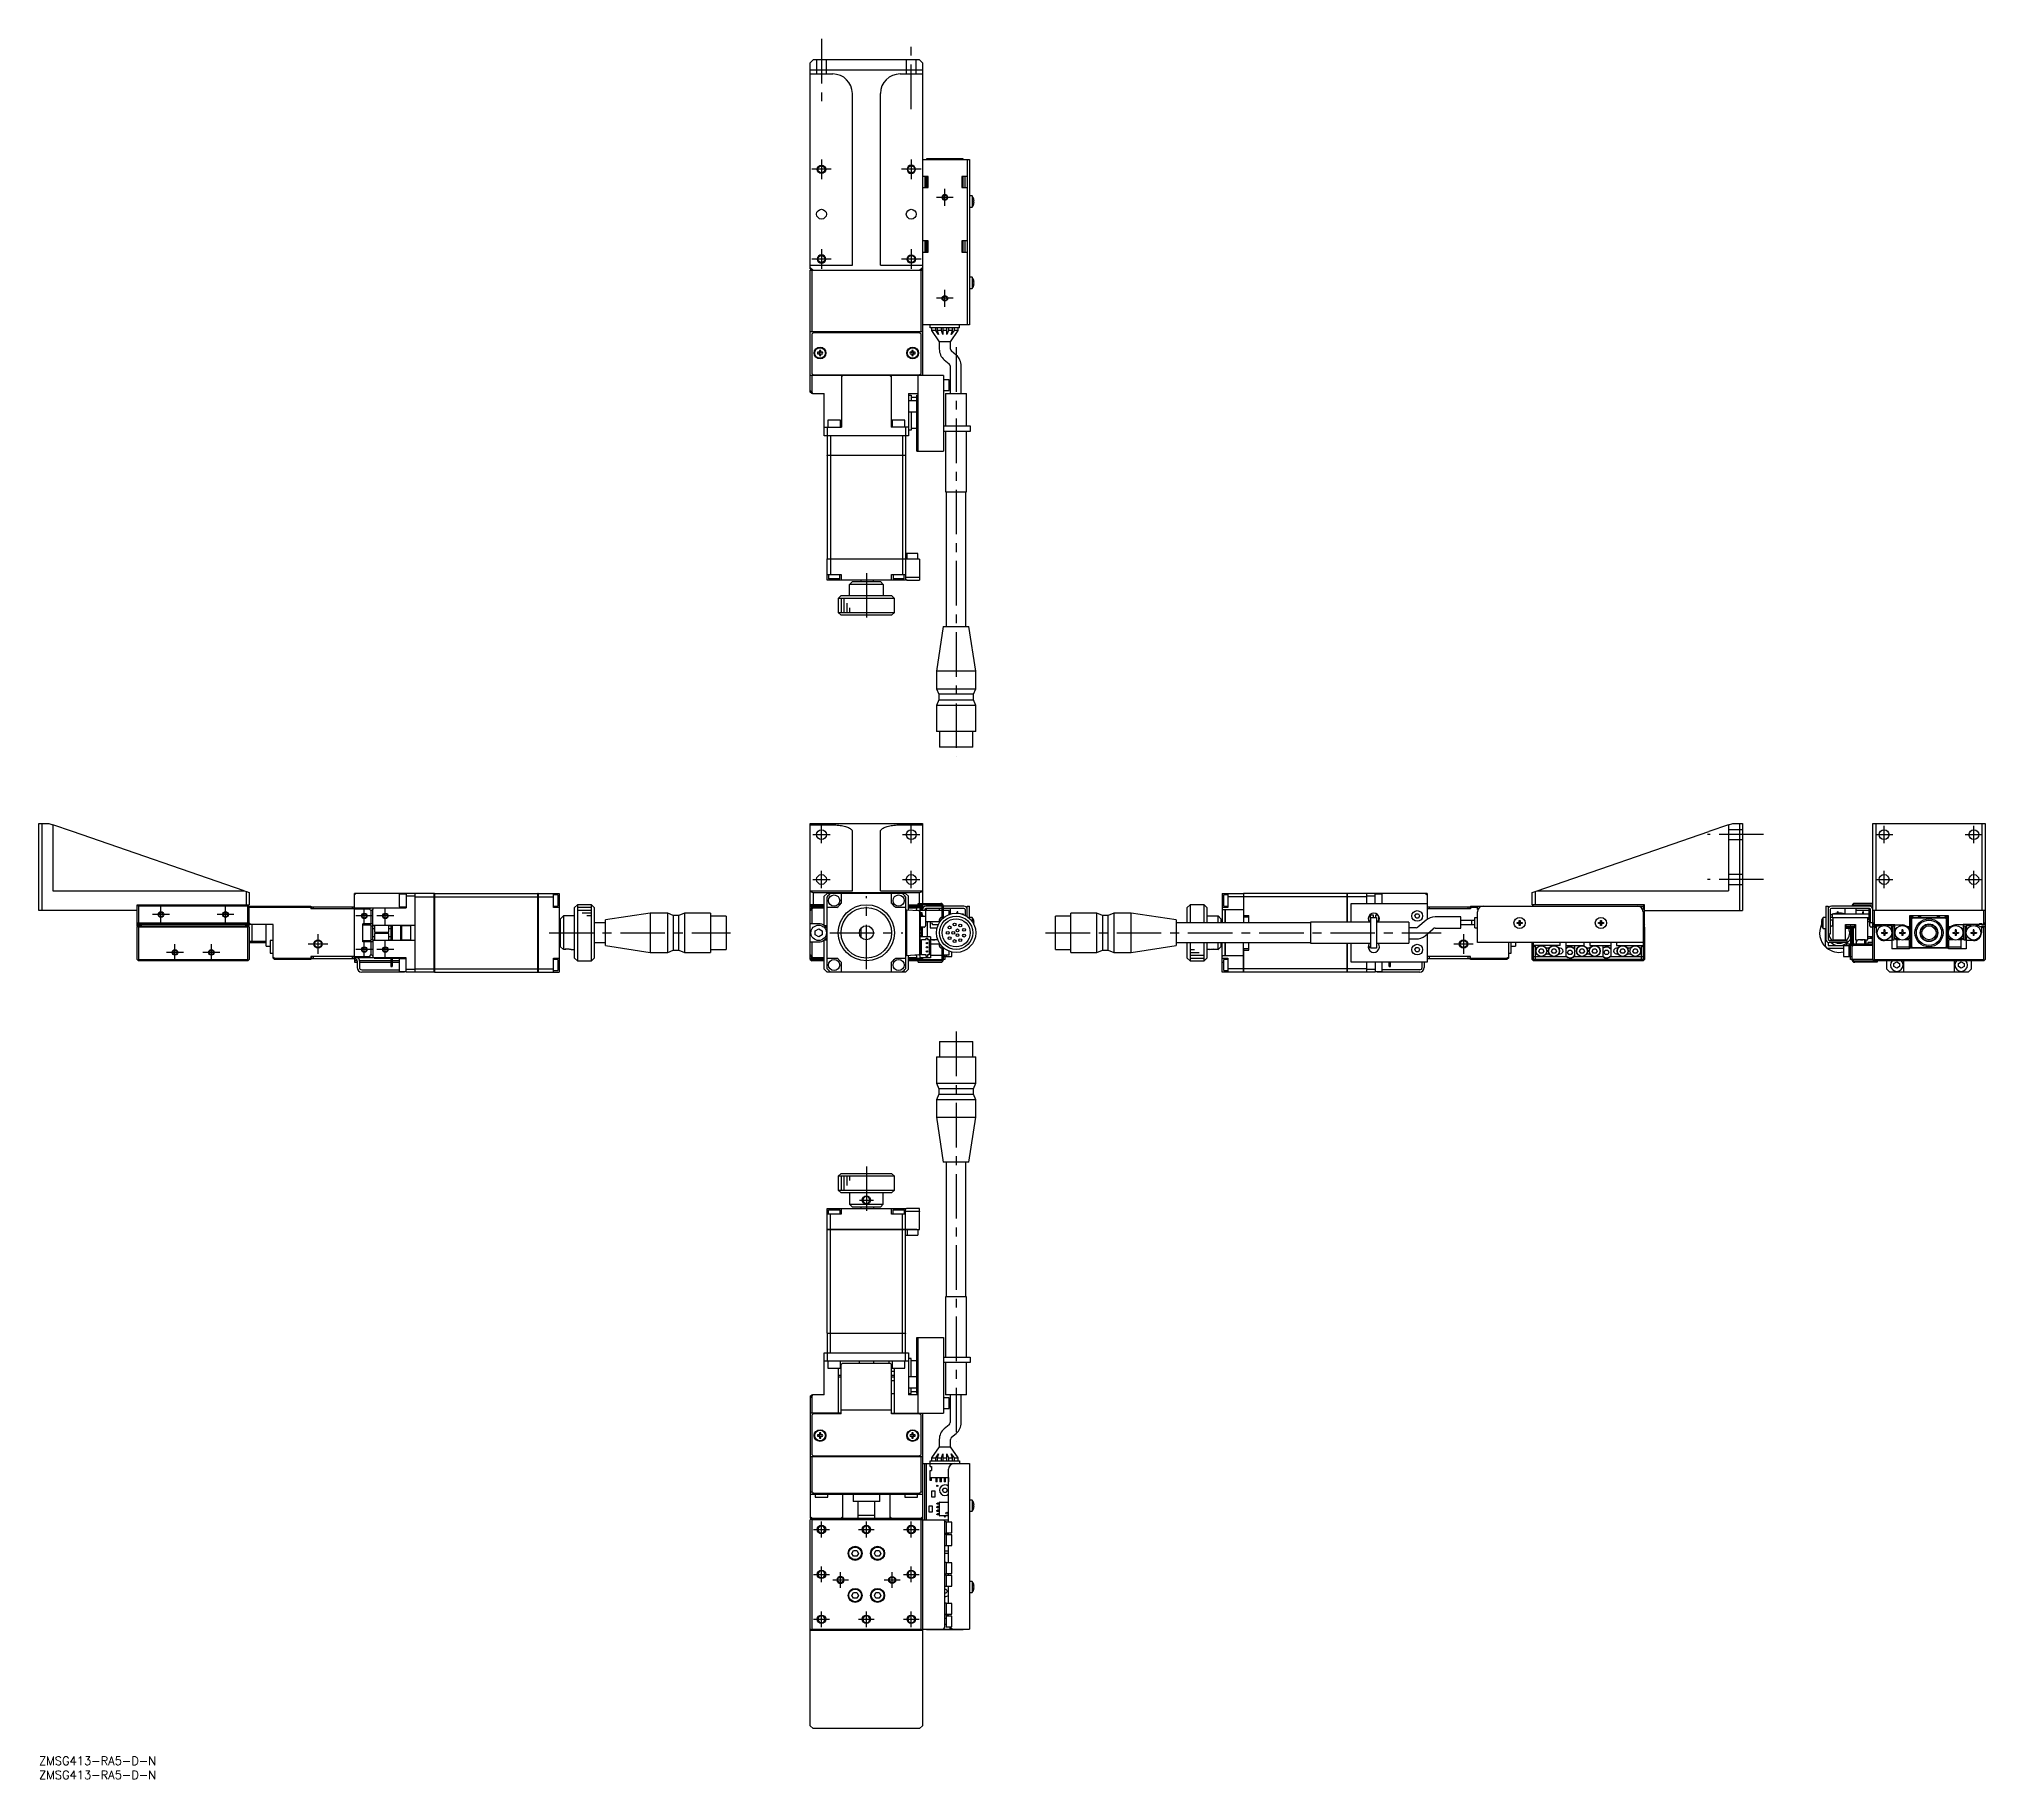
# Model space of a CAD drawing. Extents: x 0 to 694, y -8 to 613.
import ezdxf

# ---------------------------------------------------------------- set-up
doc = ezdxf.new("R2010")
doc.units = 0
doc.header["$LTSCALE"] = 0.5
doc.linetypes.add('CENTER', pattern=[50.8, 31.75, -6.35, 6.35, -6.35])
doc.linetypes.add('DASHED', pattern=[19.05, 12.7, -6.35])
for name, color, linetype in [('MSM_CENTER', 1, 'CENTER'), ('MSM_CONTINUOUS', 7, 'CONTINUOUS'), ('MSM_DASHED', 4, 'DASHED'), ('MSM_NARROW', 5, 'CONTINUOUS'), ('MSM_PART_NUMBER', 7, 'CONTINUOUS')]:
    doc.layers.add(name, color=color, linetype=linetype)
doc.styles.get("Standard").update_dxf_attribs({"font": 'txt.shx', "height": 1, "bigfont": 'bigfont.shx'})

# ---------------------------------------------------------------- blocks, each defined once
blk = doc.blocks.new('*U2')
at = {"layer": 'MSM_PART_NUMBER'}
blk.add_text('ZMSG413-RA5-D-N', height=3, dxfattribs=at).set_placement((0, -3))
blk = doc.blocks.new('*U3')
at = {"layer": 'MSM_PART_NUMBER'}
blk.add_text('ZMSG413-RA5-D-N', height=3, dxfattribs=at).set_placement((0, -8))

msp = doc.modelspace()

# ---------------------------------------------------------------- linework, layer by layer
at = {"layer": 'MSM_CENTER'}
for p, q in [((279.03, 612.54), (279.03, 587.54)), ((311.03, 587.54), (311.03, 612.54)), ((279.03, 569.54), (279.03, 562.54)), ((311.03, 569.54), (311.03, 562.54)), ((282.53, 566.04), (275.53, 566.04)), ((314.53, 566.04), (307.53, 566.04)), ((326.03, 556.04), (320.03, 556.04)), ((323.03, 553.04), (323.03, 559.04)), ((279.03, 537.54), (279.03, 530.54)), ((311.03, 537.54), (311.03, 530.54)), ((282.53, 534.04), (275.53, 534.04)), ((314.53, 534.04), (307.53, 534.04)), ((323.03, 517.04), (323.03, 523.04)), ((326.03, 520.04), (320.03, 520.04)), ((327.03, 502.59), (327.03, 356.49)), ((295.03, 422.04), (295.03, 404.54)), ((275.93, 328.79), (282.13, 328.79)), ((279.03, 325.69), (279.03, 331.89)), ((307.93, 328.79), (314.13, 328.79)), ((311.03, 325.69), (311.03, 331.89)), ((614.95, 328.79), (594.95, 328.79)), ((654.82, 328.79), (661.02, 328.79)), ((657.92, 325.69), (657.92, 331.89)), ((686.82, 328.79), (693.02, 328.79)), ((689.92, 325.69), (689.92, 331.89)), ((275.93, 312.79), (282.13, 312.79)), ((279.03, 309.69), (279.03, 315.89)), ((307.93, 312.79), (314.13, 312.79)), ((311.03, 309.69), (311.03, 315.89)), ((614.95, 312.79), (594.95, 312.79)), ((654.82, 312.79), (661.02, 312.79)), ((657.92, 309.69), (657.92, 315.89)), ((686.82, 312.79), (693.02, 312.79)), ((689.92, 309.69), (689.92, 315.89)), ((295.03, 280.79), (295.03, 306.79)), ((46.5, 300.29), (40.5, 300.29)), ((43.5, 297.29), (43.5, 303.29)), ((69.5, 300.29), (63.5, 300.29)), ((66.5, 297.29), (66.5, 303.29)), ((119, 299.79), (113, 299.79)), ((116, 296.79), (116, 302.79)), ((126.5, 299.79), (120.5, 299.79)), ((123.5, 296.79), (123.5, 302.79)), ((99.5, 293.29), (99.5, 286.29)), ((181.95, 293.79), (246.55, 293.79)), ((282.03, 293.79), (308.03, 293.79)), ((358.9, 293.79), (500, 293.79)), ((507.95, 293.29), (507.95, 286.29)), ((51.5, 286.79), (45.5, 286.79)), ((48.5, 283.79), (48.5, 289.79)), ((64.5, 286.79), (58.5, 286.79)), ((61.5, 283.79), (61.5, 289.79)), ((103, 289.79), (96, 289.79)), ((119, 287.79), (113, 287.79)), ((116, 284.79), (116, 290.79)), ((126.5, 287.79), (120.5, 287.79)), ((123.5, 284.79), (123.5, 290.79)), ((511.45, 289.79), (504.45, 289.79)), ((327.03, 258.55), (327.03, 112.45)), ((295.03, 210.5), (295.03, 193)), ((292.53, 198.5), (297.53, 198.5)), ((279.03, 78.2), (279.03, 83.8)), ((295.03, 78.2), (295.03, 83.8)), ((311.03, 78.2), (311.03, 83.8)), ((276.23, 81), (281.83, 81)), ((292.23, 81), (297.83, 81)), ((308.23, 81), (313.83, 81)), ((276.23, 65), (281.83, 65)), ((279.03, 62.2), (279.03, 67.8)), ((283.03, 63), (288.63, 63)), ((285.83, 60.2), (285.83, 65.8)), ((301.43, 63), (307.03, 63)), ((304.23, 60.2), (304.23, 65.8)), ((308.23, 65), (313.83, 65)), ((311.03, 62.2), (311.03, 67.8)), ((276.23, 49), (281.83, 49)), ((279.03, 46.2), (279.03, 51.8)), ((292.23, 49), (297.83, 49)), ((295.03, 46.2), (295.03, 51.8)), ((308.23, 49), (313.83, 49)), ((311.03, 46.2), (311.03, 51.8))]:
    msp.add_line(p, q, dxfattribs=at)
at = {"layer": 'MSM_CONTINUOUS'}
for p, q in [((276.03, 605.04), (275.03, 604.04)), ((275.03, 530.54), (275.03, 604.04)), ((314.03, 605.04), (276.03, 605.04)), ((315.03, 604.04), (314.03, 605.04)), ((315.03, 604.04), (315.03, 492.54)), ((275.03, 601.54), (315.03, 601.54)), ((275.03, 600.04), (283.03, 600.04)), ((307.03, 600.04), (315.03, 600.04)), ((290.03, 531.84), (290.03, 593.04)), ((300.03, 531.84), (300.03, 593.04)), ((315.03, 569.54), (331.83, 569.54)), ((329.53, 569.84), (316.53, 569.84)), ((316.53, 569.84), (316.53, 569.54)), ((329.53, 569.54), (329.53, 569.84)), ((331.03, 569.54), (331.03, 510.54)), ((331.83, 569.54), (331.83, 510.54)), ((317.03, 563.54), (315.03, 563.54)), ((315.83, 563.54), (315.83, 559.54)), ((316.33, 563.54), (316.33, 559.54)), ((316.53, 563.54), (316.53, 559.54)), ((317.03, 559.54), (317.03, 563.54)), ((329.03, 563.54), (329.03, 559.54)), ((331.03, 563.54), (329.03, 563.54)), ((329.53, 559.54), (329.53, 563.54)), ((330.23, 559.54), (330.23, 563.54)), ((315.03, 559.54), (317.03, 559.54)), ((329.03, 559.54), (331.03, 559.54)), ((332.73, 556.54), (331.83, 556.54)), ((332.73, 556.54), (332.73, 552.54)), ((333.3, 555.43), (333.31, 555.43)), ((331.83, 552.54), (332.73, 552.54)), ((333.3, 554.72), (333.42, 554.72)), ((333.3, 554.36), (333.3, 554.72)), ((333.42, 554.36), (333.3, 554.36)), ((333.31, 553.65), (333.3, 553.66)), ((317.03, 540.54), (315.03, 540.54)), ((315.03, 536.54), (317.03, 536.54)), ((315.83, 540.54), (315.83, 536.54)), ((316.33, 540.54), (316.33, 536.54)), ((316.53, 540.54), (316.53, 536.54)), ((317.03, 536.54), (317.03, 540.54)), ((331.03, 540.54), (329.03, 540.54)), ((329.03, 540.54), (329.03, 536.54)), ((329.03, 536.54), (331.03, 536.54)), ((329.53, 536.54), (329.53, 540.54)), ((330.23, 536.54), (330.23, 540.54)), ((275.03, 531.84), (290.03, 531.84)), ((275.03, 531.04), (276.03, 530.04)), ((275.53, 530.04), (275.03, 530.54)), ((275.03, 486.54), (275.03, 530.04)), ((275.03, 530.04), (315.03, 530.04)), ((275.28, 530.29), (275.53, 530.54)), ((275.53, 530.04), (275.53, 508.04)), ((300.03, 531.84), (315.03, 531.84)), ((314.03, 530.04), (315.03, 531.04)), ((314.53, 530.54), (314.78, 530.29)), ((315.03, 530.54), (314.53, 530.04)), ((314.53, 508.04), (314.53, 530.04)), ((332.73, 527.54), (331.83, 527.54)), ((332.73, 527.54), (332.73, 523.54)), ((331.83, 523.54), (332.73, 523.54)), ((333.3, 526.43), (333.31, 526.43)), ((333.3, 525.72), (333.42, 525.72)), ((333.3, 525.36), (333.3, 525.72)), ((333.42, 525.36), (333.3, 525.36)), ((333.31, 524.65), (333.3, 524.66)), ((315.03, 508.04), (275.03, 508.04)), ((276.03, 507.74), (275.53, 507.24)), ((275.53, 507.24), (275.53, 493.24)), ((314.03, 507.74), (276.03, 507.74)), ((280.78, 508.04), (280.78, 507.74)), ((281.28, 508.04), (281.28, 507.74)), ((286.78, 507.74), (286.78, 508.04)), ((290.23, 508.04), (290.03, 507.84)), ((300.03, 507.84), (290.03, 507.84)), ((290.03, 507.84), (290.03, 507.74)), ((300.03, 507.84), (299.83, 508.04)), ((300.03, 507.74), (300.03, 507.84)), ((303.28, 508.04), (303.28, 507.74)), ((308.78, 507.74), (308.78, 508.04)), ((309.28, 507.74), (309.28, 508.04)), ((314.53, 507.24), (314.03, 507.74)), ((314.53, 493.24), (314.53, 507.24)), ((331.83, 510.54), (315.03, 510.54)), ((317.78, 509.54), (317.78, 510.54)), ((328.28, 509.54), (317.78, 509.54)), ((318.28, 509.54), (318.28, 508.54)), ((319.78, 508.54), (318.28, 508.54)), ((318.28, 508.54), (321.03, 504.54)), ((319.78, 508.54), (319.78, 509.54)), ((320.78, 507.09), (319.78, 508.54)), ((320.28, 509.54), (320.28, 508.54)), ((321.78, 508.54), (320.28, 508.54)), ((320.28, 508.54), (320.78, 507.09)), ((321.78, 508.54), (321.78, 509.54)), ((322.28, 507.09), (321.78, 508.54)), ((322.28, 509.54), (322.28, 507.09)), ((323.78, 508.54), (322.28, 508.54)), ((323.78, 507.09), (323.78, 509.54)), ((324.28, 508.54), (323.78, 507.09)), ((324.28, 509.54), (324.28, 508.54)), ((325.78, 508.54), (324.28, 508.54)), ((325.03, 504.54), (327.78, 508.54)), ((325.28, 507.09), (325.78, 508.54)), ((326.28, 508.54), (325.28, 507.09)), ((325.78, 508.54), (325.78, 509.54)), ((326.28, 509.54), (326.28, 508.54)), ((327.78, 508.54), (326.28, 508.54)), ((327.78, 508.54), (327.78, 509.54)), ((328.28, 509.54), (328.28, 510.54)), ((278.29, 500.78), (277.61, 500.78)), ((277.61, 500.3), (278.29, 500.3)), ((278.29, 501.46), (278.29, 500.78)), ((278.29, 500.3), (278.29, 499.62)), ((278.77, 500.78), (278.77, 501.46)), ((279.45, 500.78), (278.77, 500.78)), ((278.77, 499.62), (278.77, 500.3)), ((278.77, 500.3), (279.45, 500.3)), ((311.29, 500.78), (310.61, 500.78)), ((310.61, 500.3), (311.29, 500.3)), ((311.29, 501.46), (311.29, 500.78)), ((311.29, 500.3), (311.29, 499.62)), ((311.77, 500.78), (311.77, 501.46)), ((312.45, 500.78), (311.77, 500.78)), ((311.77, 499.62), (311.77, 500.3)), ((311.77, 500.3), (312.45, 500.3)), ((325.03, 504.54), (321.03, 504.54)), ((321.03, 504.54), (321.03, 501.94)), ((325.03, 501.94), (325.03, 504.54)), ((327.08, 499.76), (325.39, 501.18)), ((275.53, 493.24), (276.03, 492.74)), ((276.03, 492.74), (314.03, 492.74)), ((280.78, 492.74), (280.78, 492.54)), ((285.03, 492.74), (285.03, 492.54)), ((286.03, 492.74), (286.03, 492.54)), ((287.53, 492.74), (287.53, 492.54)), ((302.53, 492.54), (302.53, 492.74)), ((304.03, 492.74), (304.03, 492.54)), ((305.03, 492.54), (305.03, 492.74)), ((309.28, 492.54), (309.28, 492.74)), ((314.03, 492.74), (314.53, 493.24)), ((322.82, 498.11), (324.51, 496.7)), ((324.86, 495.93), (324.86, 486.04)), ((328.86, 486.04), (328.86, 495.93)), ((322.53, 492.54), (275.03, 492.54)), ((275.03, 487.16), (275.53, 486.66)), ((275.53, 486.04), (275.03, 486.54)), ((275.53, 492.54), (275.53, 486.66)), ((275.53, 486.66), (275.84, 486.04)), ((275.84, 486.04), (275.53, 486.04)), ((275.84, 486.04), (280.03, 486.04)), ((280.03, 471.04), (280.03, 486.04)), ((286.13, 492.54), (286.13, 474.04)), ((286.13, 492.04), (286.63, 492.54)), ((303.43, 492.54), (303.93, 492.04)), ((303.93, 492.54), (303.93, 474.04)), ((310.03, 486.04), (310.03, 471.04)), ((310.03, 486.04), (313.53, 486.04)), ((313.53, 465.54), (313.53, 492.54)), ((322.53, 492.54), (322.53, 465.54)), ((324.53, 490.94), (322.53, 490.94)), ((322.53, 487.14), (324.53, 487.14)), ((323.28, 486.04), (330.78, 486.04)), ((323.28, 486.04), (323.28, 474.54)), ((324.53, 487.14), (324.53, 490.94)), ((330.78, 474.54), (330.78, 486.04)), ((310.03, 485.54), (311.03, 485.54)), ((313.03, 483.54), (310.03, 483.54)), ((310.03, 479.54), (313.03, 479.54)), ((311.03, 485.54), (311.03, 483.54)), ((311.03, 484.79), (313.03, 484.79)), ((311.03, 479.54), (311.03, 473.04)), ((313.03, 485.54), (313.53, 485.54)), ((313.03, 465.54), (313.03, 485.54)), ((280.03, 474.04), (286.13, 474.04)), ((281.03, 474.04), (281.03, 464.09)), ((285.78, 476.54), (281.28, 476.54)), ((281.28, 476.54), (281.28, 474.04)), ((285.78, 474.04), (285.78, 476.54)), ((310.03, 474.04), (303.93, 474.04)), ((308.78, 476.54), (304.28, 476.54)), ((304.28, 476.54), (304.28, 474.04)), ((308.78, 474.04), (308.78, 476.54)), ((309.03, 474.04), (309.03, 464.09)), ((311.03, 473.04), (310.03, 473.04)), ((311.03, 473.79), (313.03, 473.79)), ((322.53, 474.54), (332.03, 474.54)), ((332.03, 472.54), (322.53, 472.54)), ((323.28, 472.54), (323.28, 451.04)), ((330.78, 451.04), (330.78, 472.54)), ((332.03, 474.54), (332.03, 472.54)), ((310.03, 471.04), (280.03, 471.04)), ((282.19, 471.04), (282.19, 464.09)), ((307.88, 471.04), (307.88, 464.09)), ((313.03, 465.54), (322.53, 465.54)), ((281.03, 464.09), (309.03, 464.09)), ((281.03, 464.04), (281.03, 427.09)), ((309.03, 464.04), (281.03, 464.04)), ((281.04, 464.04), (281.04, 464.09)), ((282.19, 464.04), (282.19, 464.09)), ((282.19, 464.04), (282.19, 427.09)), ((307.87, 464.04), (307.87, 464.09)), ((307.88, 464.04), (307.88, 427.09)), ((309.02, 464.04), (309.02, 464.09)), ((309.03, 464.04), (309.03, 427.09)), ((323.28, 451.04), (330.78, 451.04)), ((323.53, 451.04), (323.53, 403.04)), ((330.53, 403.04), (330.53, 451.04)), ((281.03, 427.09), (313.03, 427.09)), ((314.03, 427.04), (281.03, 427.04)), ((281.03, 419.54), (281.03, 427.04)), ((281.04, 427.04), (281.04, 427.09)), ((282.19, 427.04), (282.19, 427.09)), ((282.19, 427.04), (282.19, 421.54)), ((307.87, 427.04), (307.87, 427.09)), ((307.88, 427.04), (307.88, 421.54)), ((309.02, 427.04), (309.02, 427.09)), ((313.43, 429.04), (309.03, 429.04)), ((309.03, 427.04), (309.03, 419.54)), ((309.53, 427.09), (309.53, 429.04)), ((313.03, 427.09), (313.03, 427.04)), ((313.43, 427.04), (313.43, 429.04)), ((314.03, 427.04), (314.03, 420.59)), ((281.03, 421.54), (286.03, 421.54)), ((309.03, 419.54), (281.03, 419.54)), ((281.53, 421.54), (281.53, 420.04)), ((285.53, 420.04), (281.53, 420.04)), ((284.53, 419.54), (284.53, 420.04)), ((285.53, 420.04), (285.53, 421.54)), ((286.03, 421.54), (286.03, 419.54)), ((290.03, 419.04), (289.03, 418.04)), ((289.03, 414.04), (289.03, 418.04)), ((301.03, 418.04), (289.03, 418.04)), ((290.03, 419.04), (300.03, 419.04)), ((293.03, 419.54), (293.03, 419.04)), ((297.53, 419.04), (297.53, 419.54)), ((301.03, 418.04), (300.03, 419.04)), ((301.03, 418.04), (301.03, 414.04)), ((304.03, 421.54), (309.03, 421.54)), ((304.03, 419.54), (304.03, 421.54)), ((304.53, 421.54), (304.53, 420.04)), ((308.53, 420.04), (304.53, 420.04)), ((305.53, 419.54), (305.53, 420.04)), ((308.53, 420.04), (308.53, 421.54)), ((309.03, 420.59), (314.03, 420.59)), ((314.03, 420.54), (309.03, 420.54)), ((309.03, 419.74), (309.33, 419.74)), ((309.33, 419.74), (309.33, 419.54)), ((309.33, 419.54), (314.03, 419.54)), ((313.98, 420.54), (313.98, 420.59)), ((314.03, 420.54), (314.03, 419.54)), ((286.03, 414.04), (285.03, 413.04)), ((305.03, 413.04), (285.03, 413.04)), ((285.03, 413.04), (285.03, 408.04)), ((286.03, 414.04), (304.03, 414.04)), ((305.03, 413.04), (304.03, 414.04)), ((305.03, 408.04), (305.03, 413.04)), ((285.03, 408.04), (305.03, 408.04)), ((285.03, 408.04), (286.03, 407.04)), ((304.03, 407.04), (286.03, 407.04)), ((304.03, 407.04), (305.03, 408.04)), ((322.46, 403.04), (320.03, 387.04)), ((322.46, 403.04), (331.6, 403.04)), ((334.03, 387.04), (331.6, 403.04)), ((334.03, 387.04), (320.03, 387.04)), ((320.03, 387.04), (320.03, 380.84)), ((334.03, 380.84), (334.03, 387.04)), ((320.03, 380.84), (334.03, 380.84)), ((320.03, 380.84), (320.88, 378.84)), ((320.88, 376.84), (320.03, 374.84)), ((334.03, 374.84), (320.03, 374.84)), ((320.03, 374.84), (320.03, 365.54)), ((333.18, 378.84), (320.88, 378.84)), ((320.88, 378.84), (320.88, 376.84)), ((320.88, 376.84), (333.18, 376.84)), ((333.18, 378.84), (334.03, 380.84)), ((333.18, 376.84), (333.18, 378.84)), ((334.03, 374.84), (333.18, 376.84)), ((334.03, 365.54), (334.03, 374.84)), ((334.03, 365.54), (320.03, 365.54)), ((321.08, 365.54), (321.08, 360.04)), ((332.98, 360.04), (332.98, 365.54)), ((332.98, 360.04), (321.08, 360.04)), ((0, 301.79), (0, 332.79)), ((0, 332.79), (3.5, 332.79)), ((1, 332.79), (1, 301.79)), ((3.5, 332.79), (5, 332.28)), ((5, 332.28), (5, 308.79)), ((12, 329.87), (5, 332.28)), ((73.2, 308.79), (12, 329.87)), ((275.03, 332.79), (315.03, 332.79)), ((275.03, 284.29), (275.03, 332.79)), ((275.03, 332.28), (283.03, 332.28)), ((283.03, 332.28), (283.58, 332.27)), ((283.58, 332.27), (284.13, 332.25)), ((284.13, 332.25), (284.67, 332.21)), ((284.67, 332.21), (285.2, 332.16)), ((285.2, 332.16), (285.71, 332.09)), ((285.71, 332.09), (286.21, 332.01)), ((286.21, 332.01), (286.69, 331.92)), ((286.69, 331.92), (287.15, 331.82)), ((287.15, 331.82), (287.58, 331.7)), ((287.58, 331.7), (287.98, 331.57)), ((287.98, 331.57), (288.36, 331.43)), ((288.36, 331.43), (288.7, 331.28)), ((288.7, 331.28), (289, 331.13)), ((289, 331.13), (289.27, 330.96)), ((289.27, 330.96), (289.5, 330.79)), ((289.5, 330.79), (289.69, 330.61)), ((289.69, 330.61), (289.84, 330.43)), ((289.84, 330.43), (289.95, 330.24)), ((289.95, 330.24), (290.01, 330.06)), ((290.01, 330.06), (290.03, 329.87)), ((290.03, 308.79), (290.03, 329.87)), ((300.03, 329.87), (300.05, 330.06)), ((300.03, 308.79), (300.03, 329.87)), ((300.05, 330.06), (300.12, 330.24)), ((300.12, 330.24), (300.23, 330.43)), ((300.23, 330.43), (300.38, 330.61)), ((300.38, 330.61), (300.57, 330.79)), ((300.57, 330.79), (300.8, 330.96)), ((300.8, 330.96), (301.06, 331.13)), ((301.06, 331.13), (301.37, 331.28)), ((301.37, 331.28), (301.71, 331.43)), ((301.71, 331.43), (302.08, 331.57)), ((302.08, 331.57), (302.49, 331.7)), ((302.49, 331.7), (302.92, 331.82)), ((302.92, 331.82), (303.38, 331.92)), ((303.38, 331.92), (303.85, 332.01)), ((303.85, 332.01), (304.35, 332.09)), ((304.35, 332.09), (304.87, 332.16)), ((304.87, 332.16), (305.4, 332.21)), ((305.4, 332.21), (305.94, 332.25)), ((305.94, 332.25), (306.48, 332.27)), ((306.48, 332.27), (307.03, 332.28)), ((307.03, 332.28), (315.03, 332.28)), ((315.03, 332.79), (315.03, 304.29)), ((534.24, 308.79), (595.45, 329.87)), ((602.45, 332.28), (595.45, 329.87)), ((602.45, 332.28), (603.95, 332.79)), ((602.45, 332.28), (602.45, 308.79)), ((603.95, 332.79), (607.45, 332.79)), ((606.45, 301.79), (606.45, 332.79)), ((607.45, 332.79), (607.45, 301.79)), ((653.92, 332.79), (693.92, 332.79)), ((653.92, 284.29), (653.92, 332.79)), ((654.92, 332.79), (654.92, 301.79)), ((692.92, 301.79), (692.92, 332.79)), ((693.92, 332.79), (693.92, 284.29)), ((5, 308.79), (73.2, 308.79)), ((73.2, 308.79), (74, 308.52)), ((74, 303.79), (74, 308.52)), ((74, 308.52), (75, 308.17)), ((75, 308.17), (75, 303.79)), ((112.5, 307.29), (113, 307.79)), ((140.95, 307.79), (112.5, 307.79)), ((112.5, 285.29), (112.5, 307.79)), ((128.5, 307.54), (128.5, 303.04)), ((131, 307.54), (128.5, 307.54)), ((131, 307.79), (131, 302.69)), ((134, 306.79), (131, 306.79)), ((134, 307.79), (134, 279.79)), ((134, 306.64), (140.95, 306.64)), ((140.95, 279.79), (140.95, 307.79)), ((141, 307.78), (140.95, 307.78)), ((141, 306.63), (140.95, 306.63)), ((141, 307.79), (177.95, 307.79)), ((141, 307.79), (141, 279.79)), ((141, 306.64), (177.95, 306.64)), ((177.95, 279.79), (177.95, 307.79)), ((178, 307.78), (177.95, 307.78)), ((178, 306.63), (177.95, 306.63)), ((178, 307.79), (185.5, 307.79)), ((178, 307.79), (178, 279.79)), ((178, 306.64), (183.5, 306.64)), ((183.5, 302.79), (183.5, 307.79)), ((185, 307.29), (183.5, 307.29)), ((185, 307.29), (185, 303.29)), ((185.5, 307.79), (185.5, 279.79)), ((275.03, 308.79), (290.03, 308.79)), ((275.03, 308.52), (276.03, 308.17)), ((276.03, 308.17), (276.03, 303.79)), ((276.03, 308.17), (314.03, 308.17)), ((281.03, 307.79), (280.03, 306.79)), ((280.03, 296.39), (280.03, 306.79)), ((309.03, 307.79), (281.03, 307.79)), ((281.03, 280.95), (281.03, 306.64)), ((286.03, 307.79), (286.03, 304.29)), ((300.03, 308.79), (315.03, 308.79)), ((304.03, 304.29), (304.03, 307.79)), ((310.03, 306.79), (309.03, 307.79)), ((309.03, 306.64), (309.03, 280.95)), ((310.03, 301.97), (310.03, 306.79)), ((314.03, 308.17), (315.03, 308.52)), ((314.03, 304.29), (314.03, 308.17)), ((421.95, 307.79), (421.95, 297.29)), ((421.95, 307.79), (429.45, 307.79)), ((422.45, 303.29), (422.45, 307.29)), ((423.95, 307.29), (422.45, 307.29)), ((423.95, 307.79), (423.95, 302.79)), ((429.45, 306.64), (423.95, 306.64)), ((429.45, 307.79), (429.45, 297.29)), ((429.45, 307.78), (429.5, 307.78)), ((429.45, 306.63), (429.5, 306.63)), ((429.5, 307.79), (429.5, 299.45)), ((466.45, 307.79), (429.5, 307.79)), ((466.45, 306.64), (429.5, 306.64)), ((466.45, 297.54), (466.45, 307.79)), ((466.45, 307.78), (466.5, 307.78)), ((466.45, 306.63), (466.5, 306.63)), ((494.95, 307.79), (466.5, 307.79)), ((466.5, 307.79), (466.5, 297.54)), ((473.45, 306.64), (466.5, 306.64)), ((473.45, 304.29), (473.45, 307.79)), ((476.45, 306.79), (473.45, 306.79)), ((476.45, 304.29), (476.45, 307.79)), ((478.95, 307.54), (476.45, 307.54)), ((478.95, 304.29), (478.95, 307.54)), ((494.45, 307.79), (494.95, 307.29)), ((494.95, 307.79), (494.95, 298.53)), ((532.45, 308.17), (533.45, 308.52)), ((532.45, 303.79), (532.45, 308.17)), ((533.45, 308.52), (534.24, 308.79)), ((533.45, 308.52), (533.45, 303.79)), ((534.24, 308.79), (602.45, 308.79)), ((35, 301.79), (0, 301.79)), ((35, 303.79), (75, 303.79)), ((35.5, 303.79), (35, 303.29)), ((35, 296.09), (35, 303.79)), ((35.5, 303.29), (35.25, 303.54)), ((35.5, 303.29), (35.5, 297.29)), ((74.5, 303.29), (35.5, 303.29)), ((75, 303.29), (74.5, 303.79)), ((74.75, 303.54), (74.5, 303.29)), ((74.5, 297.29), (74.5, 303.29)), ((75, 303.29), (97, 303.29)), ((75, 296.09), (75, 303.29)), ((97, 302.79), (75, 302.79)), ((97, 303.29), (97, 302.29)), ((112.5, 302.29), (97, 302.29)), ((97.3, 302.29), (97.3, 303.09)), ((97.3, 303.09), (112.3, 303.09)), ((97.8, 303.09), (97.8, 302.29)), ((111.8, 302.29), (111.8, 303.09)), ((112.3, 303.09), (112.3, 302.29)), ((112.5, 302.69), (119, 302.69)), ((117.89, 302.19), (112.5, 302.19)), ((117.89, 302.19), (118.39, 302.69)), ((118.5, 301.58), (117.89, 302.19)), ((119, 302.08), (118.5, 301.58)), ((118.5, 297.04), (118.5, 301.58)), ((119, 302.69), (119, 302.08)), ((119, 302.69), (131, 302.69)), ((119, 296.28), (119, 302.08)), ((128.5, 303.04), (131, 303.04)), ((183.5, 303.29), (185, 303.29)), ((185.5, 302.79), (183.5, 302.79)), ((185.5, 304.29), (185, 304.29)), ((186, 298.79), (187, 299.79)), ((186, 288.79), (186, 298.79)), ((187, 299.79), (187, 287.79)), ((191, 299.79), (187, 299.79)), ((192, 303.79), (191, 302.79)), ((191, 284.79), (191, 302.79)), ((192, 303.79), (192, 283.79)), ((197, 303.79), (192, 303.79)), ((197, 283.79), (197, 303.79)), ((198, 302.79), (197, 303.79)), ((198, 302.79), (198, 284.79)), ((218, 300.79), (202, 298.36)), ((218, 300.79), (218, 286.79)), ((224.2, 300.79), (218, 300.79)), ((224.2, 286.79), (224.2, 300.79)), ((226.2, 299.94), (224.2, 300.79)), ((226.2, 299.94), (226.2, 287.64)), ((228.2, 299.94), (226.2, 299.94)), ((230.2, 300.79), (228.2, 299.94)), ((228.2, 287.64), (228.2, 299.94)), ((230.2, 300.79), (230.2, 286.79)), ((239.5, 300.79), (230.2, 300.79)), ((239.5, 300.79), (239.5, 286.79)), ((245, 299.74), (239.5, 299.74)), ((245, 299.74), (245, 287.84)), ((280.03, 303.79), (275.03, 303.79)), ((275.53, 303.79), (275.03, 303.29)), ((275.53, 303.29), (275.03, 302.79)), ((275.03, 302.19), (275.53, 302.69)), ((275.13, 302.29), (275.03, 302.29)), ((275.53, 302.08), (275.03, 301.58)), ((275.53, 303.29), (275.28, 303.54)), ((280.03, 303.29), (275.53, 303.29)), ((275.53, 302.69), (275.53, 303.09)), ((275.53, 303.09), (280.03, 303.09)), ((275.84, 302.69), (275.53, 302.08)), ((275.53, 302.69), (280.03, 302.69)), ((275.53, 302.08), (275.53, 297.04)), ((276.03, 303.09), (276.03, 302.69)), ((284.53, 302.79), (281.03, 302.79)), ((309.03, 302.79), (305.53, 302.79)), ((309.03, 302.04), (309.33, 302.02)), ((309.33, 302.02), (309.33, 285.56)), ((309.33, 302.02), (313.75, 301.71)), ((310.03, 303.79), (313.53, 303.79)), ((314.53, 303.29), (310.03, 303.29)), ((310.03, 303.09), (314.53, 303.09)), ((310.03, 302.69), (313.03, 302.69)), ((313.03, 301.79), (312.61, 301.79)), ((313.03, 301.76), (313.03, 302.79)), ((313.03, 302.79), (314.23, 302.79)), ((313.53, 303.79), (313.53, 304.29)), ((313.53, 304.29), (321.53, 304.29)), ((321.83, 303.79), (313.53, 303.79)), ((314.03, 302.79), (314.03, 303.09)), ((314.03, 301.41), (314.03, 286.17)), ((314.23, 284.79), (314.23, 302.79)), ((314.23, 302.69), (314.53, 302.69)), ((314.53, 302.08), (314.23, 302.68)), ((316.23, 301.69), (314.23, 301.69)), ((314.23, 300.97), (314.78, 300.97)), ((314.23, 300.75), (314.46, 300.75)), ((314.23, 300.5), (314.46, 300.5)), ((314.23, 300.43), (314.46, 300.43)), ((314.23, 300.02), (314.32, 300.02)), ((314.33, 295.9), (314.33, 299.6)), ((314.43, 299.7), (316.01, 299.7)), ((314.46, 300.24), (314.46, 300.75)), ((314.53, 303.79), (315.03, 303.29)), ((314.78, 303.54), (314.53, 303.29)), ((315.03, 302.79), (314.53, 303.29)), ((314.53, 303.09), (314.53, 302.69)), ((314.53, 302.69), (315.03, 302.19)), ((314.53, 301.69), (314.53, 302.08)), ((314.92, 301.69), (314.53, 302.08)), ((314.56, 300.14), (314.89, 300.14)), ((314.89, 299.91), (314.56, 299.91)), ((314.78, 300.97), (314.78, 300.14)), ((314.78, 299.91), (314.78, 299.7)), ((315.03, 302.29), (314.93, 302.29)), ((314.99, 299.7), (314.99, 299.81)), ((315.03, 303.79), (315.03, 301.69)), ((322.03, 301.79), (315.03, 301.79)), ((315.22, 299.7), (315.22, 299.81)), ((315.83, 302.09), (315.83, 301.79)), ((316.33, 302.29), (315.89, 302.29)), ((316.11, 299.6), (316.11, 296.22)), ((322.03, 303.29), (316.23, 303.29)), ((322.03, 302.49), (316.23, 302.49)), ((316.23, 297.89), (316.23, 301.69)), ((316.33, 302.29), (316.33, 301.79)), ((321.03, 302.49), (321.03, 301.79)), ((322.03, 298.69), (322.03, 303.59)), ((329.83, 303.29), (322.53, 303.29)), ((322.53, 299.15), (322.53, 303.29)), ((329.83, 302.49), (322.53, 302.49)), ((324.53, 301.69), (322.53, 301.69)), ((322.7, 299.29), (322.53, 299.29)), ((324.53, 300.33), (324.53, 301.69)), ((324.53, 300.49), (325.01, 300.49)), ((325.03, 300.5), (325.03, 302.49)), ((327.41, 300.78), (327.41, 301.29)), ((327.66, 301.29), (327.41, 301.29)), ((327.66, 300.76), (327.66, 301.29)), ((329.06, 300.49), (329.53, 300.49)), ((329.53, 300.49), (329.53, 300.33)), ((330.23, 302.09), (330.23, 300.02)), ((331.03, 303.29), (331.83, 303.29)), ((331.03, 299.54), (331.03, 303.29)), ((331.83, 298.89), (331.83, 303.29)), ((332.73, 299.29), (331.83, 299.29)), ((332.73, 299.29), (332.73, 297.86)), ((362.45, 287.84), (362.45, 299.74)), ((367.95, 299.74), (362.45, 299.74)), ((367.95, 286.79), (367.95, 300.79)), ((377.25, 300.79), (367.95, 300.79)), ((377.25, 286.79), (377.25, 300.79)), ((379.25, 299.94), (377.25, 300.79)), ((379.25, 299.94), (379.25, 287.64)), ((381.25, 299.94), (379.25, 299.94)), ((383.25, 300.79), (381.25, 299.94)), ((381.25, 287.64), (381.25, 299.94)), ((383.25, 300.79), (383.25, 286.79)), ((389.45, 300.79), (383.25, 300.79)), ((389.45, 286.79), (389.45, 300.79)), ((405.45, 298.36), (389.45, 300.79)), ((410.45, 303.79), (409.45, 302.79)), ((409.45, 297.29), (409.45, 302.79)), ((410.45, 303.79), (410.45, 297.29)), ((415.45, 303.79), (410.45, 303.79)), ((415.45, 297.29), (415.45, 303.79)), ((416.45, 302.79), (415.45, 303.79)), ((416.45, 302.79), (416.45, 297.29)), ((416.45, 299.79), (420.45, 299.79)), ((420.45, 297.29), (420.45, 299.79)), ((421.45, 298.79), (420.45, 299.79)), ((421.45, 298.79), (421.45, 297.29)), ((421.95, 304.29), (422.45, 304.29)), ((423.95, 302.79), (421.95, 302.79)), ((422.15, 302.02), (421.95, 302.02)), ((422.15, 302.04), (422.15, 302.02)), ((422.15, 302.04), (422.95, 302.04)), ((422.45, 303.29), (423.95, 303.29)), ((422.95, 297.29), (422.95, 302.04)), ((422.95, 301.99), (423, 301.99)), ((423, 302.04), (423, 297.29)), ((423, 302.04), (429.45, 302.04)), ((429.45, 299.45), (431.45, 299.45)), ((429.5, 299.95), (431.45, 299.95)), ((431.45, 297.29), (431.45, 299.95)), ((467.95, 304.29), (494.95, 304.29)), ((467.95, 297.54), (467.95, 304.29)), ((474.62, 300.02), (474.62, 298.02)), ((475.87, 300.02), (474.62, 300.02)), ((474.95, 299.29), (476.95, 299.29)), ((474.95, 288.29), (474.95, 299.29)), ((475.87, 299.29), (475.87, 300.02)), ((477.53, 300.02), (476.53, 300.02)), ((476.53, 300.02), (476.53, 299.29)), ((476.95, 299.29), (476.95, 288.29)), ((477.78, 298.02), (477.78, 299.59)), ((490.58, 299.79), (491.01, 300.54)), ((491.01, 299.04), (490.58, 299.79)), ((491.01, 300.54), (491.88, 300.54)), ((491.88, 299.04), (491.01, 299.04)), ((491.88, 300.54), (492.31, 299.79)), ((492.31, 299.79), (491.88, 299.04)), ((510.45, 302.29), (494.95, 302.29)), ((495.15, 302.29), (495.15, 303.09)), ((495.15, 303.09), (510.15, 303.09)), ((495.65, 303.09), (495.65, 302.29)), ((506.95, 299.44), (497.82, 299.44)), ((506.95, 295.44), (506.95, 299.44)), ((509.65, 302.29), (509.65, 303.09)), ((510.15, 303.09), (510.15, 302.29)), ((510.45, 303.29), (510.45, 302.29)), ((510.45, 303.29), (571.95, 303.29)), ((512.95, 302.79), (510.45, 302.79)), ((511.95, 295.59), (511.95, 299.29)), ((511.95, 299.29), (512.95, 299.29)), ((512.95, 302.09), (512.95, 303.29)), ((512.95, 290.29), (512.95, 301.29)), ((572.45, 303.79), (532.45, 303.79)), ((532.95, 303.79), (532.45, 303.29)), ((532.95, 303.29), (532.7, 303.54)), ((572.45, 303.29), (571.95, 303.79)), ((572.2, 303.54), (571.95, 303.29)), ((571.95, 303.29), (571.95, 302.09)), ((571.95, 301.29), (571.95, 284.29)), ((571.95, 300.49), (572.25, 300.49)), ((571.95, 299.29), (572.25, 299.29)), ((572.25, 300.49), (572.25, 299.29)), ((572.45, 296.09), (572.45, 303.79)), ((572.45, 301.79), (607.45, 301.79)), ((636.22, 295.29), (636.22, 299.29)), ((637.12, 299.29), (636.22, 299.29)), ((637.12, 303.29), (637.92, 303.29)), ((637.12, 303.29), (637.12, 291.49)), ((637.92, 303.29), (637.92, 291.59)), ((638.72, 302.09), (638.72, 293.29)), ((639.42, 299.29), (638.72, 299.29)), ((652.72, 303.29), (639.12, 303.29)), ((652.72, 302.49), (639.12, 302.49)), ((639.42, 300.49), (639.42, 299.29)), ((639.42, 300.49), (652.42, 300.49)), ((639.42, 299.29), (652.42, 299.29)), ((639.67, 299.29), (639.67, 291.29)), ((641.54, 301.29), (641.29, 301.29)), ((641.29, 300.49), (641.29, 301.29)), ((641.54, 300.49), (641.54, 301.29)), ((643.92, 302.49), (643.92, 300.49)), ((646.92, 303.59), (646.92, 303.29)), ((647.12, 303.79), (653.92, 303.79)), ((653.92, 304.29), (647.42, 304.29)), ((647.92, 300.49), (647.92, 302.49)), ((652.62, 301.79), (647.92, 301.79)), ((650.29, 300.49), (650.29, 301.29)), ((650.54, 301.29), (650.29, 301.29)), ((650.54, 300.49), (650.54, 301.29)), ((652.17, 291.29), (652.17, 299.29)), ((652.42, 300.49), (652.42, 299.29)), ((652.62, 298.29), (652.62, 302.29)), ((653.06, 302.29), (652.62, 302.29)), ((653.12, 297.29), (653.12, 302.09)), ((693.92, 301.79), (653.92, 301.79)), ((654.42, 301.79), (654.42, 296.79)), ((680.92, 299.79), (666.92, 299.79)), ((666.92, 299.79), (666.92, 294.51)), ((667.42, 298.49), (667.72, 298.79)), ((667.42, 289.09), (667.42, 298.49)), ((667.92, 298.99), (667.72, 298.79)), ((667.72, 298.79), (667.72, 288.79)), ((667.92, 298.99), (668.22, 299.29)), ((679.92, 298.99), (667.92, 298.99)), ((668.22, 299.29), (679.62, 299.29)), ((679.62, 299.29), (679.92, 298.99)), ((680.12, 298.79), (679.92, 298.99)), ((680.12, 288.79), (680.12, 298.79)), ((680.12, 298.79), (680.42, 298.49)), ((680.42, 298.49), (680.42, 289.09)), ((680.92, 294.51), (680.92, 299.79)), ((693.42, 296.79), (693.42, 301.79)), ((35, 296.79), (35.5, 297.29)), ((83.5, 296.79), (35, 296.79)), ((35, 296.59), (36.4, 296.59)), ((35.5, 296.29), (35, 295.79)), ((35.1, 295.99), (35, 296.09)), ((35, 284.29), (35, 295.79)), ((35.1, 295.89), (35.1, 296.09)), ((35.5, 295.79), (35.25, 296.04)), ((36.1, 296.39), (35.4, 296.39)), ((35.5, 297.29), (74.5, 297.29)), ((35.5, 296.29), (74.5, 296.29)), ((74.5, 295.79), (35.5, 295.79)), ((35.5, 295.79), (35.5, 284.29)), ((36.4, 296.59), (36.4, 296.29)), ((75, 296.59), (73.6, 296.59)), ((73.6, 296.59), (73.6, 296.29)), ((74.6, 296.39), (73.9, 296.39)), ((74.5, 297.29), (75, 296.79)), ((75, 295.79), (74.5, 296.29)), ((74.75, 296.04), (74.5, 295.79)), ((74.5, 284.29), (74.5, 295.79)), ((74.9, 296.09), (74.9, 295.89)), ((75, 296.09), (74.9, 295.99)), ((75.5, 296.79), (75, 297.29)), ((75, 295.79), (75, 284.29)), ((76, 290.79), (76, 296.79)), ((81, 289.04), (81, 296.79)), ((83.5, 284.79), (83.5, 296.79)), ((119, 297.04), (115.5, 297.04)), ((115.5, 290.54), (115.5, 297.04)), ((118.5, 296.54), (115.5, 296.54)), ((118.5, 291.04), (118.5, 296.54)), ((119, 296.28), (118.5, 296.07)), ((118.5, 291.51), (119, 291.3)), ((134, 296.39), (119, 296.39)), ((119.1, 291.19), (119.1, 296.39)), ((119.6, 296.29), (119.1, 296.29)), ((119.1, 295.29), (119.6, 295.29)), ((119.6, 292.29), (119.1, 292.29)), ((119.5, 296.39), (119.5, 296.29)), ((119.6, 296.39), (119.6, 294.04)), ((119.6, 294.04), (124.8, 294.04)), ((119.6, 293.54), (119.6, 291.19)), ((124.8, 293.54), (119.6, 293.54)), ((124.8, 294.04), (124.8, 296.39)), ((125.5, 296.29), (124.8, 296.29)), ((124.8, 295.29), (125.5, 295.29)), ((124.8, 291.19), (124.8, 293.54)), ((125.5, 292.29), (124.8, 292.29)), ((125.5, 296.39), (125.5, 291.19)), ((126, 296.39), (126, 291.19)), ((129.1, 291.19), (129.1, 296.39)), ((129.3, 296.39), (129.3, 291.19)), ((132.5, 296.29), (129.3, 296.29)), ((132.5, 296.39), (132.5, 291.19)), ((186, 297.29), (185.5, 297.29)), ((186, 296.29), (185.5, 296.29)), ((185.5, 295.29), (186, 295.29)), ((186, 292.29), (185.5, 292.29)), ((202, 297.29), (198, 297.29)), ((202, 289.22), (202, 298.36)), ((278.03, 297.04), (275.03, 297.04)), ((276.78, 294.51), (278.03, 295.24)), ((276.78, 293.07), (276.78, 294.51)), ((278.03, 292.35), (276.78, 293.07)), ((278.03, 295.24), (279.28, 294.51)), ((279.28, 293.07), (278.03, 292.35)), ((279.28, 294.51), (279.28, 293.07)), ((280.03, 296.39), (281.03, 296.39)), ((280.12, 296.28), (281.03, 296.28)), ((293.03, 295.29), (293.03, 292.29)), ((314.23, 298.02), (314.33, 298.02)), ((314.23, 297.89), (314.33, 297.89)), ((314.23, 297.04), (314.33, 297.04)), ((314.23, 296.48), (314.33, 296.48)), ((314.23, 295.29), (314.23, 295.29)), ((314.46, 295.06), (314.23, 295.06)), ((314.46, 295), (314.23, 295)), ((314.46, 294.75), (314.23, 294.75)), ((314.23, 294.04), (315.03, 294.04)), ((314.23, 293.54), (315.03, 293.54)), ((314.23, 292.79), (315.03, 292.79)), ((317.93, 292.37), (314.23, 292.37)), ((315.69, 295.8), (314.43, 295.8)), ((314.46, 294.75), (314.46, 295.26)), ((314.46, 294.79), (315.03, 294.79)), ((314.47, 295.29), (315.03, 295.29)), ((314.89, 295.59), (314.56, 295.59)), ((314.56, 295.36), (314.89, 295.36)), ((314.66, 295.8), (314.66, 295.59)), ((314.66, 295.36), (314.66, 295.29)), ((314.66, 294.79), (314.66, 294.04)), ((314.66, 293.54), (314.66, 292.79)), ((314.78, 295.8), (314.78, 295.59)), ((314.78, 295.36), (314.78, 295.29)), ((314.78, 294.79), (314.78, 294.04)), ((314.78, 293.54), (314.78, 292.79)), ((314.99, 295.69), (314.99, 295.8)), ((315.03, 292.37), (315.03, 295.39)), ((315.22, 295.69), (315.22, 295.8)), ((316.08, 296.15), (315.76, 295.82)), ((316.11, 297.89), (316.23, 297.89)), ((316.11, 297.79), (321.03, 297.79)), ((316.38, 291.37), (316.38, 291.87)), ((316.38, 291.87), (316.88, 291.87)), ((316.78, 292.37), (316.78, 297.79)), ((316.88, 291.87), (316.88, 291.37)), ((317.78, 297.79), (317.78, 295.59)), ((317.78, 295.59), (320.27, 295.59)), ((317.93, 292.37), (317.93, 284.87)), ((319.03, 296.69), (320.66, 296.69)), ((321.03, 298.29), (321.03, 297.4)), ((333.3, 298.18), (333.31, 298.18)), ((333.3, 297.11), (333.3, 297.47)), ((333.3, 297.47), (333.42, 297.47)), ((333.42, 297.11), (333.3, 297.11)), ((405.45, 298.36), (405.45, 289.22)), ((453.45, 297.29), (405.45, 297.29)), ((453.45, 297.54), (453.45, 290.04)), ((474.95, 297.54), (453.45, 297.54)), ((474.62, 298.02), (474.95, 298.02)), ((476.95, 298.02), (477.78, 298.02)), ((488.45, 297.54), (476.95, 297.54)), ((488.45, 297.54), (488.45, 290.04)), ((491.04, 295.59), (488.45, 295.59)), ((488.45, 291.59), (491.04, 291.59)), ((494.61, 298.27), (491.69, 295.82)), ((494.26, 292.76), (497.18, 295.21)), ((494.95, 293.33), (494.95, 283.29)), ((497.82, 295.44), (506.95, 295.44)), ((511.95, 298.19), (506.95, 298.19)), ((506.95, 296.69), (511.95, 296.69)), ((510.95, 296.69), (510.95, 298.19)), ((511.95, 295.59), (512.95, 295.59)), ((527.06, 297.11), (527.06, 297.47)), ((527.06, 297.47), (527.77, 297.47)), ((527.77, 297.11), (527.06, 297.11)), ((527.77, 298.18), (528.13, 298.18)), ((527.77, 297.47), (527.77, 298.18)), ((527.78, 297.46), (527.77, 297.47)), ((527.78, 297.12), (527.77, 297.11)), ((527.77, 296.41), (527.77, 297.11)), ((528.13, 296.41), (527.77, 296.41)), ((527.78, 297.12), (527.78, 297.46)), ((527.78, 297.46), (528.12, 297.46)), ((528.12, 297.12), (527.78, 297.12)), ((528.12, 297.46), (528.13, 297.47)), ((528.12, 297.46), (528.12, 297.12)), ((528.12, 297.12), (528.13, 297.11)), ((528.13, 298.18), (528.13, 297.47)), ((528.13, 297.47), (528.83, 297.47)), ((528.13, 297.11), (528.13, 296.41)), ((528.83, 297.11), (528.13, 297.11)), ((528.83, 297.47), (528.83, 297.11)), ((556.06, 297.11), (556.06, 297.47)), ((556.06, 297.47), (556.77, 297.47)), ((556.77, 297.11), (556.06, 297.11)), ((556.77, 298.18), (557.13, 298.18)), ((556.77, 297.47), (556.77, 298.18)), ((556.78, 297.46), (556.77, 297.47)), ((556.78, 297.12), (556.77, 297.11)), ((556.77, 296.41), (556.77, 297.11)), ((557.13, 296.41), (556.77, 296.41)), ((556.78, 297.12), (556.78, 297.46)), ((556.78, 297.46), (557.12, 297.46)), ((557.12, 297.12), (556.78, 297.12)), ((557.12, 297.46), (557.13, 297.47)), ((557.12, 297.46), (557.12, 297.12)), ((557.12, 297.12), (557.13, 297.11)), ((557.13, 298.18), (557.13, 297.47)), ((557.13, 297.47), (557.83, 297.47)), ((557.13, 297.11), (557.13, 296.41)), ((557.83, 297.11), (557.13, 297.11)), ((557.83, 297.47), (557.83, 297.11)), ((571.95, 297.29), (572.45, 296.79)), ((572.45, 296.79), (571.95, 296.79)), ((572.45, 296.59), (571.95, 296.59)), ((572.05, 296.39), (571.95, 296.39)), ((572.45, 295.79), (571.95, 296.29)), ((572.2, 296.04), (571.95, 295.79)), ((572.35, 296.09), (572.35, 295.89)), ((572.45, 296.09), (572.35, 295.99)), ((572.45, 295.79), (572.45, 284.29)), ((635.53, 297.47), (635.65, 297.47)), ((635.65, 297.11), (635.53, 297.11)), ((635.64, 298.18), (635.65, 298.18)), ((635.65, 296.41), (635.64, 296.4)), ((635.65, 297.47), (635.65, 297.11)), ((636.22, 295.29), (637.12, 295.29)), ((636.92, 295.29), (636.92, 289.29)), ((638.72, 293.29), (637.92, 293.29)), ((639.62, 298.29), (638.72, 298.29)), ((638.72, 296.29), (639.62, 296.29)), ((639.67, 298.29), (639.62, 298.29)), ((639.62, 296.29), (639.62, 298.29)), ((639.67, 298.24), (639.62, 298.29)), ((639.62, 296.29), (639.67, 296.34)), ((644.17, 296.79), (647.67, 296.79)), ((644.17, 291.29), (644.17, 296.79)), ((647.67, 296.09), (644.17, 296.09)), ((647.67, 295.59), (644.17, 295.59)), ((644.17, 295.44), (645.92, 295.44)), ((645.92, 295.29), (646.42, 295.29)), ((645.92, 295.29), (645.92, 289.29)), ((646.42, 295.51), (646.42, 284.29)), ((646.92, 295.59), (646.92, 289.29)), ((647.67, 296.79), (647.67, 291.29)), ((652.17, 297.79), (653.12, 297.79)), ((653.92, 292.37), (652.17, 292.37)), ((652.17, 291.87), (653.92, 291.87)), ((652.62, 298.29), (653.12, 298.29)), ((652.84, 296.22), (652.84, 297.79)), ((653.19, 295.82), (652.87, 296.15)), ((653.02, 292.37), (653.02, 291.87)), ((653.92, 297.29), (653.12, 297.29)), ((653.92, 295.8), (653.26, 295.8)), ((653.52, 292.37), (653.52, 291.87)), ((653.72, 290.37), (653.72, 291.87)), ((653.73, 295.8), (653.73, 295.69)), ((653.92, 297.29), (654.42, 296.79)), ((653.92, 296.79), (661.72, 296.79)), ((654.42, 296.29), (653.92, 295.79)), ((654.42, 295.79), (654.17, 296.04)), ((654.42, 296.29), (657.3, 296.29)), ((654.72, 295.79), (654.42, 295.79)), ((654.42, 295.79), (654.42, 284.29)), ((655.22, 296.15), (654.72, 295.79)), ((654.72, 295.79), (655.22, 295.29)), ((655.22, 293.79), (655.22, 296.29)), ((657.02, 293.94), (657.81, 293.94)), ((657.02, 293.94), (657.02, 293.65)), ((657.02, 293.65), (657.81, 293.65)), ((657.55, 293.94), (657.55, 293.65)), ((658.16, 294.79), (657.87, 294.79)), ((657.87, 294.79), (657.87, 294)), ((657.87, 294.26), (658.16, 294.26)), ((657.87, 293.59), (657.87, 292.79)), ((657.87, 293.32), (658.16, 293.32)), ((658.16, 292.79), (657.87, 292.79)), ((658.16, 294.79), (658.16, 294)), ((658.16, 293.59), (658.16, 292.79)), ((658.22, 293.94), (659.02, 293.94)), ((658.22, 293.65), (659.02, 293.65)), ((658.49, 293.65), (658.49, 293.94)), ((660.72, 296.29), (658.73, 296.29)), ((659.02, 293.94), (659.02, 293.65)), ((660.46, 295.19), (660.72, 295.34)), ((660.72, 292.24), (660.46, 292.39)), ((660.72, 295.34), (660.72, 296.29)), ((660.72, 292.24), (660.72, 288.09)), ((660.92, 291.29), (660.92, 296.29)), ((660.92, 296.29), (661.52, 296.29)), ((661.52, 291.29), (661.52, 296.29)), ((661.72, 295.34), (661.72, 296.79)), ((661.72, 296.59), (664.42, 296.59)), ((661.72, 295.34), (661.94, 295.21)), ((662.01, 292.41), (661.72, 292.24)), ((661.72, 291.79), (661.72, 292.24)), ((661.72, 291.79), (662.76, 291.79)), ((662.22, 291.29), (661.72, 291.79)), ((663.42, 293.94), (664.21, 293.94)), ((663.42, 293.94), (663.42, 293.65)), ((663.42, 293.65), (664.21, 293.65)), ((663.95, 293.94), (663.95, 293.65)), ((664.56, 294.79), (664.27, 294.79)), ((664.27, 294.79), (664.27, 294)), ((664.27, 294.26), (664.56, 294.26)), ((664.27, 293.59), (664.27, 292.79)), ((664.27, 293.32), (664.56, 293.32)), ((664.56, 292.79), (664.27, 292.79)), ((664.56, 294.79), (664.56, 294)), ((664.56, 293.59), (664.56, 292.79)), ((664.62, 293.94), (665.42, 293.94)), ((664.62, 293.65), (665.42, 293.65)), ((664.89, 293.65), (664.89, 293.94)), ((665.42, 293.94), (665.42, 293.65)), ((666.02, 296.09), (666.92, 296.09)), ((666.08, 291.79), (666.92, 291.79)), ((666.92, 291.79), (666.42, 291.29)), ((666.92, 295.59), (666.56, 295.59)), ((666.92, 293.08), (666.92, 291.79)), ((680.92, 296.09), (681.82, 296.09)), ((681.27, 295.59), (680.92, 295.59)), ((680.92, 291.79), (680.92, 293.08)), ((680.92, 291.79), (681.76, 291.79)), ((681.42, 291.29), (680.92, 291.79)), ((682.42, 293.94), (683.21, 293.94)), ((682.42, 293.94), (682.42, 293.65)), ((682.42, 293.65), (683.21, 293.65)), ((682.95, 293.94), (682.95, 293.65)), ((683.56, 294.79), (683.27, 294.79)), ((683.27, 294.79), (683.27, 294)), ((683.27, 294.26), (683.56, 294.26)), ((683.27, 293.59), (683.27, 292.79)), ((683.27, 293.32), (683.56, 293.32)), ((683.56, 292.79), (683.27, 292.79)), ((686.12, 296.59), (683.42, 296.59)), ((683.56, 294.79), (683.56, 294)), ((683.56, 293.59), (683.56, 292.79)), ((683.62, 293.94), (684.42, 293.94)), ((683.62, 293.65), (684.42, 293.65)), ((683.89, 293.65), (683.89, 293.94)), ((684.42, 293.94), (684.42, 293.65)), ((685.08, 291.79), (686.12, 291.79)), ((686.12, 291.79), (685.62, 291.29)), ((685.82, 292.41), (686.12, 292.24)), ((686.12, 295.34), (685.9, 295.21)), ((693.92, 296.79), (686.12, 296.79)), ((686.12, 296.79), (686.12, 295.34)), ((686.12, 292.24), (686.12, 291.79)), ((686.32, 291.29), (686.32, 296.29)), ((686.32, 296.29), (686.92, 296.29)), ((686.92, 291.29), (686.92, 296.29)), ((689.1, 296.29), (687.12, 296.29)), ((687.12, 296.29), (687.12, 295.34)), ((687.12, 295.34), (687.38, 295.19)), ((687.38, 292.39), (687.12, 292.24)), ((687.12, 292.24), (687.12, 288.09)), ((688.82, 293.94), (689.61, 293.94)), ((688.82, 293.94), (688.82, 293.65)), ((688.82, 293.65), (689.61, 293.65)), ((689.35, 293.94), (689.35, 293.65)), ((689.96, 294.79), (689.67, 294.79)), ((689.67, 294.79), (689.67, 294)), ((689.67, 294.26), (689.96, 294.26)), ((689.67, 293.59), (689.67, 292.79)), ((689.67, 293.32), (689.96, 293.32)), ((689.96, 292.79), (689.67, 292.79)), ((689.96, 294.79), (689.96, 294)), ((689.96, 293.59), (689.96, 292.79)), ((690.02, 293.94), (690.82, 293.94)), ((690.02, 293.65), (690.82, 293.65)), ((690.29, 293.65), (690.29, 293.94)), ((691.66, 296.29), (690.53, 296.29)), ((690.82, 293.94), (690.82, 293.65)), ((692.62, 296.09), (692.67, 296.11)), ((692.62, 296.09), (692.62, 293.79)), ((692.62, 295.29), (693.12, 295.79)), ((693.12, 295.79), (692.67, 296.11)), ((692.98, 296.29), (693.42, 296.29)), ((693.42, 295.79), (693.12, 295.79)), ((693.42, 296.79), (693.92, 297.29)), ((693.42, 296.29), (693.92, 295.79)), ((693.67, 296.04), (693.42, 295.79)), ((693.42, 284.29), (693.42, 295.79)), ((75, 290.79), (81, 290.79)), ((75, 290.29), (81, 290.29)), ((81, 289.04), (82.5, 289.04)), ((82.5, 291.04), (82.5, 286.54)), ((83.5, 291.04), (82.5, 291.04)), ((82.5, 286.54), (83.5, 286.54)), ((83.5, 285.1), (84.11, 284.79)), ((84, 284.29), (83.5, 284.79)), ((84.11, 284.79), (97, 284.79)), ((84.11, 284.79), (84.61, 284.29)), ((112.5, 285.29), (97, 285.29)), ((97, 285.29), (97, 284.29)), ((97.3, 284.49), (97.3, 285.29)), ((97.8, 285.29), (97.8, 284.49)), ((111.8, 284.49), (111.8, 285.29)), ((112.3, 285.29), (112.3, 284.49)), ((112.5, 285.39), (117.89, 285.39)), ((112.5, 284.89), (112.5, 285.29)), ((131, 284.89), (112.5, 284.89)), ((115.5, 291.04), (118.5, 291.04)), ((119, 290.54), (115.5, 290.54)), ((117.89, 285.39), (118.5, 286.01)), ((118.39, 284.89), (117.89, 285.39)), ((118.5, 286.01), (118.5, 290.54)), ((118.5, 286.01), (119, 285.51)), ((119, 291.3), (119, 285.51)), ((119, 291.19), (134, 291.19)), ((119, 285.51), (119, 284.89)), ((119.1, 291.29), (119.6, 291.29)), ((119.5, 291.29), (119.5, 291.19)), ((119.5, 284.89), (119.5, 284.79)), ((119.5, 284.79), (125.5, 284.79)), ((124.8, 291.29), (125.5, 291.29)), ((125.5, 284.89), (125.5, 281.79)), ((126, 284.89), (126, 281.79)), ((126, 284.79), (131, 284.79)), ((128.5, 284.54), (128.5, 280.04)), ((131, 284.54), (128.5, 284.54)), ((129.3, 291.29), (132.5, 291.29)), ((131, 279.79), (131, 284.89)), ((183.5, 284.79), (185.5, 284.79)), ((183.5, 279.79), (183.5, 284.79)), ((185.5, 291.29), (186, 291.29)), ((185.5, 290.29), (186, 290.29)), ((187, 287.79), (186, 288.79)), ((190, 287.79), (191, 287.79)), ((191, 284.79), (192, 283.79)), ((197, 283.79), (198, 284.79)), ((198, 290.29), (202, 290.29)), ((202, 289.22), (218, 286.79)), ((218, 286.79), (224.2, 286.79)), ((224.2, 286.79), (226.2, 287.64)), ((226.2, 287.64), (228.2, 287.64)), ((228.2, 287.64), (230.2, 286.79)), ((230.2, 286.79), (239.5, 286.79)), ((239.5, 287.84), (245, 287.84)), ((275.03, 290.54), (278.03, 290.54)), ((275.03, 286.01), (275.53, 285.51)), ((275.53, 284.89), (275.03, 285.39)), ((275.13, 285.29), (275.03, 285.29)), ((275.03, 284.79), (275.53, 284.29)), ((275.53, 290.54), (275.53, 285.51)), ((275.53, 285.51), (275.84, 284.89)), ((275.53, 284.49), (275.53, 284.89)), ((280.03, 284.89), (275.53, 284.89)), ((276.03, 284.89), (276.03, 284.49)), ((281.03, 291.19), (280.03, 291.19)), ((280.03, 280.79), (280.03, 291.19)), ((281.03, 291.3), (280.12, 291.3)), ((281.03, 284.79), (284.53, 284.79)), ((305.53, 284.79), (309.03, 284.79)), ((309.33, 285.56), (309.03, 285.54)), ((313.75, 285.87), (309.33, 285.56)), ((310.03, 280.79), (310.03, 285.61)), ((313.03, 284.89), (310.03, 284.89)), ((312.61, 285.79), (313.03, 285.79)), ((313.03, 284.79), (313.03, 285.82)), ((313.03, 284.79), (314.23, 284.79)), ((314.03, 284.49), (314.03, 284.79)), ((317.93, 284.87), (314.23, 284.87)), ((314.53, 284.87), (314.53, 284.49)), ((314.53, 284.29), (315.03, 284.79)), ((314.73, 285.87), (314.73, 291.37)), ((314.73, 291.37), (316.38, 291.37)), ((316.38, 285.87), (314.73, 285.87)), ((315.03, 284.87), (315.03, 284.29)), ((316.38, 285.37), (316.38, 285.87)), ((316.88, 285.37), (316.38, 285.37)), ((316.88, 291.37), (317.43, 291.37)), ((316.88, 285.87), (316.88, 285.37)), ((317.43, 285.87), (316.88, 285.87)), ((317.43, 291.37), (317.43, 285.87)), ((317.93, 291.39), (320.28, 291.39)), ((321.03, 289.79), (317.93, 289.79)), ((317.93, 285.79), (322.03, 285.79)), ((318.58, 291.39), (318.58, 291.29)), ((318.58, 291.29), (319.48, 291.29)), ((318.96, 291.39), (318.96, 291.29)), ((319.11, 291.39), (319.11, 291.29)), ((319.48, 291.39), (319.48, 291.29)), ((320.28, 291.29), (320.28, 291.39)), ((320.49, 291.29), (320.28, 291.29)), ((321.03, 290.19), (321.03, 289.29)), ((322.03, 283.99), (322.03, 288.89)), ((322.53, 284.29), (322.53, 288.43)), ((322.53, 288.29), (322.7, 288.29)), ((322.53, 285.89), (324.53, 285.89)), ((322.53, 285.29), (323.53, 285.29)), ((323.03, 285.29), (323.03, 285.89)), ((323.03, 285.29), (323.03, 284.29)), ((323.53, 285.89), (323.53, 285.29)), ((323.53, 285.39), (325.53, 285.39)), ((324.53, 285.89), (324.53, 287.25)), ((325.53, 285.39), (325.53, 286.96)), ((362.45, 287.84), (367.95, 287.84)), ((367.95, 286.79), (377.25, 286.79)), ((377.25, 286.79), (379.25, 287.64)), ((379.25, 287.64), (381.25, 287.64)), ((381.25, 287.64), (383.25, 286.79)), ((383.25, 286.79), (389.45, 286.79)), ((389.45, 286.79), (405.45, 289.22)), ((405.45, 290.29), (453.45, 290.29)), ((409.45, 284.79), (409.45, 290.29)), ((409.45, 284.79), (410.45, 283.79)), ((410.45, 290.29), (410.45, 283.79)), ((415.45, 283.79), (415.45, 290.29)), ((415.45, 283.79), (416.45, 284.79)), ((416.45, 290.29), (416.45, 284.79)), ((417.45, 287.79), (416.45, 287.79)), ((420.45, 287.79), (420.45, 290.29)), ((420.45, 287.79), (421.45, 288.79)), ((421.45, 290.29), (421.45, 288.79)), ((421.95, 279.79), (421.95, 290.29)), ((421.95, 285.56), (422.15, 285.56)), ((421.95, 284.79), (423.95, 284.79)), ((422.15, 285.56), (422.15, 285.54)), ((422.95, 285.54), (422.15, 285.54)), ((422.95, 285.54), (422.95, 290.29)), ((422.95, 285.59), (423, 285.59)), ((423, 290.29), (423, 285.54)), ((429.45, 285.54), (423, 285.54)), ((423.95, 284.79), (423.95, 279.79)), ((429.45, 279.79), (429.45, 290.29)), ((429.45, 288.14), (431.45, 288.14)), ((429.5, 288.14), (429.5, 279.79)), ((429.5, 287.64), (431.45, 287.64)), ((431.45, 287.64), (431.45, 290.29)), ((453.45, 290.04), (474.95, 290.04)), ((466.45, 279.79), (466.45, 290.04)), ((466.5, 290.04), (466.5, 279.79)), ((467.95, 283.29), (467.95, 290.04)), ((474.45, 288.87), (473.95, 288.87)), ((473.99, 288.37), (474.45, 288.37)), ((474.26, 289.87), (474.45, 289.87)), ((474.45, 290.04), (474.45, 289.87)), ((474.45, 288.87), (474.45, 288.37)), ((476.95, 288.29), (474.95, 288.29)), ((476.95, 290.04), (488.45, 290.04)), ((490.58, 287.79), (491.01, 288.54)), ((491.01, 287.04), (490.58, 287.79)), ((491.01, 288.54), (491.88, 288.54)), ((491.88, 287.04), (491.01, 287.04)), ((491.88, 288.54), (492.31, 287.79)), ((492.31, 287.79), (491.88, 287.04)), ((510.45, 285.29), (494.95, 285.29)), ((495.15, 284.49), (495.15, 285.29)), ((495.65, 285.29), (495.65, 284.49)), ((509.65, 284.49), (509.65, 285.29)), ((510.15, 285.29), (510.15, 284.49)), ((510.45, 284.29), (510.45, 285.29)), ((510.45, 284.79), (523.33, 284.79)), ((571.95, 290.29), (512.95, 290.29)), ((522.83, 284.29), (523.33, 284.79)), ((523.33, 284.79), (523.95, 285.1)), ((523.95, 284.79), (523.45, 284.29)), ((523.95, 290.29), (523.95, 284.79)), ((523.95, 286.54), (524.95, 286.54)), ((524.95, 286.54), (524.95, 290.29)), ((524.95, 289.04), (526.45, 289.04)), ((526.45, 290.29), (526.45, 289.04)), ((532.45, 284.29), (532.45, 290.29)), ((532.95, 284.29), (532.95, 290.29)), ((542.45, 289.29), (532.95, 289.29)), ((532.95, 288.79), (533.45, 289.29)), ((532.95, 285.29), (544.62, 285.29)), ((533.45, 289.29), (533.45, 284.29)), ((534.83, 287.29), (535.26, 288.04)), ((535.26, 286.54), (534.83, 287.29)), ((535.26, 288.04), (536.13, 288.04)), ((536.13, 286.54), (535.26, 286.54)), ((536.13, 288.04), (536.56, 287.29)), ((536.56, 287.29), (536.13, 286.54)), ((538.46, 288.29), (537.43, 288.29)), ((537.43, 286.29), (538.46, 286.29)), ((539.33, 287.29), (539.76, 288.04)), ((539.76, 286.54), (539.33, 287.29)), ((539.76, 288.04), (540.63, 288.04)), ((540.63, 286.54), (539.76, 286.54)), ((540.63, 288.04), (541.06, 287.29)), ((541.06, 287.29), (540.63, 286.54)), ((542.45, 288.29), (541.93, 288.29)), ((541.93, 286.29), (542.45, 286.29)), ((542.45, 289.29), (542.45, 290.29)), ((544.45, 290.29), (544.45, 285.29)), ((544.45, 289.29), (550.95, 289.29)), ((545.08, 286.79), (545.51, 287.54)), ((545.51, 286.04), (545.08, 286.79)), ((545.51, 287.54), (546.38, 287.54)), ((546.38, 286.04), (545.51, 286.04)), ((546.38, 287.54), (546.81, 286.79)), ((546.81, 286.79), (546.38, 286.04)), ((547.27, 285.29), (557.65, 285.29)), ((547.65, 285.29), (547.65, 289.29)), ((549.33, 287.29), (549.76, 288.04)), ((549.76, 286.54), (549.33, 287.29)), ((549.76, 288.04), (550.63, 288.04)), ((550.63, 286.54), (549.76, 286.54)), ((550.63, 288.04), (551.06, 287.29)), ((551.06, 287.29), (550.63, 286.54)), ((550.95, 289.29), (550.95, 290.29)), ((552.96, 288.29), (551.93, 288.29)), ((551.93, 286.29), (552.96, 286.29)), ((552.95, 290.29), (552.95, 289.29)), ((552.95, 289.29), (560.45, 289.29)), ((553.83, 287.29), (554.26, 288.04)), ((554.26, 286.54), (553.83, 287.29)), ((554.26, 288.04), (555.13, 288.04)), ((555.13, 286.54), (554.26, 286.54)), ((555.13, 288.04), (555.56, 287.29)), ((555.56, 287.29), (555.13, 286.54)), ((557.65, 289.29), (557.65, 285.29)), ((558.08, 286.79), (558.51, 287.54)), ((558.51, 286.04), (558.08, 286.79)), ((558.51, 287.54), (559.38, 287.54)), ((559.38, 286.04), (558.51, 286.04)), ((559.38, 287.54), (559.81, 286.79)), ((559.81, 286.79), (559.38, 286.04)), ((560.27, 285.29), (571.95, 285.29)), ((560.45, 290.29), (560.45, 285.29)), ((562.45, 290.29), (562.45, 289.29)), ((562.45, 289.29), (571.95, 289.29)), ((562.96, 288.29), (562.45, 288.29)), ((562.45, 286.29), (562.96, 286.29)), ((563.83, 287.29), (564.26, 288.04)), ((564.26, 286.54), (563.83, 287.29)), ((564.26, 288.04), (565.13, 288.04)), ((565.13, 286.54), (564.26, 286.54)), ((565.13, 288.04), (565.56, 287.29)), ((565.56, 287.29), (565.13, 286.54)), ((567.58, 288.29), (566.43, 288.29)), ((566.43, 286.29), (567.58, 286.29)), ((568.33, 287.29), (568.76, 288.04)), ((568.76, 286.54), (568.33, 287.29)), ((568.76, 288.04), (569.63, 288.04)), ((569.63, 286.54), (568.76, 286.54)), ((569.63, 288.04), (570.06, 287.29)), ((570.06, 287.29), (569.63, 286.54)), ((571.45, 284.29), (571.45, 289.29)), ((571.45, 289.29), (571.95, 288.79)), ((637.92, 290.36), (637.92, 289.29)), ((637.92, 289.29), (644.42, 289.29)), ((637.92, 288.29), (643.42, 288.29)), ((644.62, 290.29), (638.32, 290.29)), ((638.42, 291.09), (644.62, 291.09)), ((639.67, 291.29), (644.17, 291.29)), ((643.42, 289.19), (643.42, 285.39)), ((645.42, 289.19), (643.42, 289.19)), ((643.42, 285.39), (645.42, 285.39)), ((644.42, 289.69), (644.42, 289.19)), ((645.92, 289.69), (644.42, 289.69)), ((644.62, 291.09), (644.62, 290.29)), ((645.42, 285.29), (645.42, 289.29)), ((653.92, 289.29), (645.42, 289.29)), ((645.92, 288.29), (645.42, 288.29)), ((645.42, 286.29), (645.92, 286.29)), ((645.42, 285.29), (646.42, 285.29)), ((645.92, 285.29), (645.92, 289.29)), ((645.92, 284.29), (645.92, 285.29)), ((646.42, 288.79), (646.92, 289.29)), ((653.92, 289.79), (646.92, 289.79)), ((647.67, 291.29), (648.67, 291.29)), ((647.92, 291.29), (647.92, 289.79)), ((648.67, 291.39), (651.17, 291.39)), ((648.67, 291.29), (648.67, 291.39)), ((649.47, 291.39), (649.47, 291.29)), ((649.47, 291.29), (650.37, 291.29)), ((649.84, 291.39), (649.84, 291.29)), ((649.99, 291.39), (649.99, 291.29)), ((650.37, 291.39), (650.37, 291.29)), ((651.02, 289.79), (651.02, 291.39)), ((651.17, 291.29), (651.17, 291.39)), ((651.17, 291.29), (652.17, 291.29)), ((651.52, 289.79), (651.52, 291.29)), ((653.92, 290.37), (652.32, 290.37)), ((652.32, 289.87), (653.92, 289.87)), ((653.72, 289.79), (653.72, 289.87)), ((660.72, 290.99), (658.02, 290.99)), ((666.92, 288.09), (660.72, 288.09)), ((660.92, 291.29), (661.52, 291.29)), ((663.7, 291.29), (662.22, 291.29)), ((662.47, 291.29), (662.47, 288.09)), ((662.47, 288.79), (666.97, 288.79)), ((666.97, 291.29), (665.13, 291.29)), ((666.92, 288.09), (666.92, 288.29)), ((680.92, 288.29), (666.92, 288.29)), ((666.97, 288.29), (666.97, 291.29)), ((667.72, 288.79), (667.42, 289.09)), ((667.72, 288.79), (667.92, 288.59)), ((668.22, 288.29), (667.92, 288.59)), ((667.92, 288.59), (679.92, 288.59)), ((670.75, 290.59), (670.94, 290.59)), ((671.17, 290.37), (670.94, 290.59)), ((671.17, 290.37), (671, 290.37)), ((671.17, 290.23), (671.17, 290.37)), ((671.17, 290.23), (671.17, 290.23)), ((676.89, 290.59), (676.67, 290.37)), ((676.84, 290.37), (676.67, 290.37)), ((676.67, 290.37), (676.67, 290.23)), ((676.89, 290.59), (677.08, 290.59)), ((679.92, 288.59), (679.62, 288.29)), ((679.92, 288.59), (680.12, 288.79)), ((680.42, 289.09), (680.12, 288.79)), ((682.7, 291.29), (680.87, 291.29)), ((680.87, 291.29), (680.87, 288.29)), ((680.87, 288.79), (685.37, 288.79)), ((680.92, 288.09), (680.92, 288.29)), ((687.12, 288.09), (680.92, 288.09)), ((685.62, 291.29), (684.13, 291.29)), ((685.37, 288.09), (685.37, 291.29)), ((686.32, 291.29), (686.92, 291.29)), ((689.82, 290.99), (687.12, 290.99)), ((35, 284.29), (35.5, 283.79)), ((35.25, 284.04), (35.5, 284.29)), ((35.5, 284.29), (74.5, 284.29)), ((74.5, 283.79), (35.5, 283.79)), ((74.5, 284.29), (74.75, 284.04)), ((74.5, 283.79), (75, 284.29)), ((97, 284.29), (84, 284.29)), ((112.7, 284.49), (97.3, 284.49)), ((112.5, 284.49), (112.5, 283.29)), ((113.49, 283.79), (112.5, 283.79)), ((112.5, 283.29), (113.5, 283.29)), ((113.5, 283.69), (113.5, 281.39)), ((125.5, 283.79), (114.3, 283.79)), ((114.3, 283.69), (114.3, 281.39)), ((114.3, 283.29), (125.5, 283.29)), ((115.1, 280.59), (128.5, 280.59)), ((130.3, 279.79), (115.1, 279.79)), ((125.5, 281.79), (126, 281.79)), ((128.5, 283.79), (126, 283.79)), ((126, 283.29), (128.5, 283.29)), ((128.5, 280.04), (131, 280.04)), ((129.8, 279.79), (129.8, 280.04)), ((130.3, 280.04), (130.3, 279.79)), ((131, 280.79), (134, 280.79)), ((140.95, 279.79), (131, 279.79)), ((134, 280.95), (140.95, 280.95)), ((141, 280.95), (140.95, 280.95)), ((141, 279.8), (140.95, 279.8)), ((141, 280.95), (177.95, 280.95)), ((141, 279.79), (177.95, 279.79)), ((178, 280.95), (177.95, 280.95)), ((178, 279.8), (177.95, 279.8)), ((178, 280.95), (183.5, 280.95)), ((178, 279.79), (185.5, 279.79)), ((185, 284.29), (183.5, 284.29)), ((183.5, 280.29), (185, 280.29)), ((185, 284.29), (185, 280.29)), ((185.5, 283.29), (185, 283.29)), ((192, 283.79), (197, 283.79)), ((275.03, 284.29), (275.53, 283.79)), ((275.28, 284.04), (275.53, 284.29)), ((280.03, 284.49), (275.53, 284.49)), ((275.53, 284.29), (280.03, 284.29)), ((280.03, 283.79), (275.53, 283.79)), ((280.03, 280.79), (281.03, 279.79)), ((309.03, 279.79), (281.03, 279.79)), ((286.03, 283.29), (286.03, 279.79)), ((304.03, 279.79), (304.03, 283.29)), ((309.03, 279.79), (310.03, 280.79)), ((314.53, 284.49), (310.03, 284.49)), ((310.03, 284.29), (314.53, 284.29)), ((313.53, 283.79), (310.03, 283.79)), ((313.53, 283.29), (313.53, 283.79)), ((321.83, 283.79), (313.53, 283.79)), ((313.53, 283.29), (321.53, 283.29)), ((315.03, 284.29), (314.53, 283.79)), ((314.53, 284.29), (314.78, 284.04)), ((315.03, 284.29), (322.03, 284.29)), ((323.03, 284.29), (322.53, 284.29)), ((410.45, 283.79), (415.45, 283.79)), ((421.95, 283.29), (422.45, 283.29)), ((429.45, 279.79), (421.95, 279.79)), ((422.45, 280.29), (422.45, 284.29)), ((423.95, 284.29), (422.45, 284.29)), ((422.45, 280.29), (423.95, 280.29)), ((429.45, 280.95), (423.95, 280.95)), ((429.45, 280.95), (429.5, 280.95)), ((429.45, 279.8), (429.5, 279.8)), ((466.45, 280.95), (429.5, 280.95)), ((466.45, 279.79), (429.5, 279.79)), ((466.45, 280.95), (466.5, 280.95)), ((466.45, 279.8), (466.5, 279.8)), ((473.45, 280.95), (466.5, 280.95)), ((476.45, 279.79), (466.5, 279.79)), ((494.95, 283.29), (467.95, 283.29)), ((473.45, 279.79), (473.45, 283.29)), ((473.45, 280.79), (476.45, 280.79)), ((476.45, 283.29), (476.45, 279.79)), ((476.45, 280.04), (478.95, 280.04)), ((477.15, 279.79), (477.15, 280.04)), ((492.35, 279.79), (477.15, 279.79)), ((477.65, 280.04), (477.65, 279.79)), ((478.95, 280.04), (478.95, 283.29)), ((492.35, 280.59), (478.95, 280.59)), ((481.45, 281.79), (481.45, 283.29)), ((481.45, 281.79), (481.95, 281.79)), ((481.95, 281.79), (481.95, 283.29)), ((493.15, 281.39), (493.15, 283.29)), ((493.95, 283.29), (493.95, 281.39)), ((510.15, 284.49), (494.95, 284.49)), ((523.45, 284.29), (510.45, 284.29)), ((532.45, 284.29), (532.95, 283.79)), ((532.7, 284.04), (532.95, 284.29)), ((571.95, 284.29), (532.95, 284.29)), ((571.95, 283.79), (532.95, 283.79)), ((571.95, 284.29), (572.2, 284.04)), ((571.95, 283.79), (572.45, 284.29)), ((653.92, 284.29), (645.92, 284.29)), ((646.92, 284.29), (646.92, 283.99)), ((647.12, 283.79), (654.42, 283.79)), ((655.42, 283.29), (647.42, 283.29)), ((653.92, 284.29), (654.42, 283.79)), ((654.17, 284.04), (654.42, 284.29)), ((654.42, 284.29), (693.42, 284.29)), ((693.42, 283.79), (654.42, 283.79)), ((655.42, 283.79), (655.42, 283.29)), ((658.92, 280.79), (658.92, 283.79)), ((658.92, 280.79), (659.92, 279.79)), ((664.92, 279.79), (659.92, 279.79)), ((661.42, 282.87), (662.42, 283.45)), ((661.42, 281.72), (661.42, 282.87)), ((662.42, 281.14), (661.42, 281.72)), ((662.42, 283.45), (663.42, 282.87)), ((663.42, 281.72), (662.42, 281.14)), ((663.42, 282.87), (663.42, 281.72)), ((664.92, 279.79), (664.92, 283.79)), ((682.92, 279.79), (664.92, 279.79)), ((682.92, 283.79), (682.92, 279.79)), ((687.92, 279.79), (682.92, 279.79)), ((684.42, 282.87), (685.42, 283.45)), ((684.42, 281.72), (684.42, 282.87)), ((685.42, 281.14), (684.42, 281.72)), ((685.42, 283.45), (686.42, 282.87)), ((686.42, 281.72), (685.42, 281.14)), ((686.42, 282.87), (686.42, 281.72)), ((687.92, 279.79), (688.92, 280.79)), ((688.92, 283.79), (688.92, 280.79)), ((693.92, 284.29), (693.42, 283.79)), ((693.42, 284.29), (693.67, 284.04)), ((321.08, 255), (332.98, 255)), ((321.08, 255), (321.08, 249.5)), ((332.98, 249.5), (332.98, 255)), ((320.03, 249.5), (334.03, 249.5)), ((320.03, 249.5), (320.03, 240.2)), ((334.03, 240.2), (334.03, 249.5)), ((320.03, 240.2), (334.03, 240.2)), ((320.03, 240.2), (320.88, 238.2)), ((320.88, 236.2), (320.03, 234.2)), ((333.18, 238.2), (320.88, 238.2)), ((320.88, 238.2), (320.88, 236.2)), ((320.88, 236.2), (333.18, 236.2)), ((333.18, 238.2), (334.03, 240.2)), ((333.18, 236.2), (333.18, 238.2)), ((334.03, 234.2), (333.18, 236.2)), ((334.03, 234.2), (320.03, 234.2)), ((320.03, 234.2), (320.03, 228)), ((334.03, 228), (334.03, 234.2)), ((320.03, 228), (334.03, 228)), ((320.03, 228), (322.46, 212)), ((331.6, 212), (334.03, 228)), ((331.6, 212), (322.46, 212)), ((323.53, 212), (323.53, 164)), ((330.53, 164), (330.53, 212)), ((286.03, 208), (285.03, 207)), ((305.03, 207), (285.03, 207)), ((285.03, 207), (285.03, 202)), ((285.03, 202), (305.03, 202)), ((285.03, 202), (286.03, 201)), ((286.03, 208), (304.03, 208)), ((305.03, 207), (304.03, 208)), ((304.03, 201), (305.03, 202)), ((305.03, 202), (305.03, 207)), ((281.03, 188), (281.03, 195.5)), ((281.03, 195.5), (309.03, 195.5)), ((281.53, 193.5), (281.53, 195)), ((281.53, 195), (285.53, 195)), ((284.53, 195.5), (284.53, 195)), ((285.53, 195), (285.53, 193.5)), ((304.03, 201), (286.03, 201)), ((286.03, 195.5), (286.03, 193.5)), ((289.03, 201), (289.03, 197)), ((290.03, 196), (289.03, 197)), ((289.03, 197), (301.03, 197)), ((300.03, 196), (290.03, 196)), ((293.03, 196), (293.03, 195.5)), ((297.53, 196), (297.53, 195.5)), ((301.03, 197), (300.03, 196)), ((301.03, 197), (301.03, 201)), ((304.03, 193.5), (304.03, 195.5)), ((304.53, 195), (308.53, 195)), ((304.53, 193.5), (304.53, 195)), ((305.53, 195.5), (305.53, 195)), ((308.53, 195), (308.53, 193.5)), ((309.03, 188), (309.03, 195.5)), ((309.33, 195.3), (309.03, 195.3)), ((309.03, 194.5), (314.03, 194.5)), ((314.03, 194.45), (309.03, 194.45)), ((309.33, 195.5), (309.33, 195.3)), ((314.03, 195.5), (309.33, 195.5)), ((313.98, 194.5), (313.98, 194.45)), ((314.03, 194.5), (314.03, 195.5)), ((314.03, 188), (314.03, 194.45)), ((286.03, 193.5), (281.03, 193.5)), ((281.03, 188), (314.03, 188)), ((281.03, 151), (281.03, 187.95)), ((313.03, 187.95), (281.03, 187.95)), ((281.04, 188), (281.04, 187.95)), ((282.19, 188), (282.19, 193.5)), ((282.19, 188), (282.19, 187.95)), ((282.19, 151), (282.19, 187.95)), ((309.03, 193.5), (304.03, 193.5)), ((307.87, 188), (307.87, 187.95)), ((307.88, 188), (307.88, 193.5)), ((307.88, 151), (307.88, 187.95)), ((309.02, 188), (309.02, 187.95)), ((309.03, 151), (309.03, 187.95)), ((309.53, 187.95), (309.53, 186)), ((313.03, 188), (313.03, 187.95)), ((313.43, 188), (313.43, 186)), ((309.03, 186), (313.43, 186)), ((330.78, 164), (323.28, 164)), ((323.28, 164), (323.28, 142.5)), ((330.78, 142.5), (330.78, 164)), ((281.03, 151), (309.03, 151)), ((309.03, 150.95), (281.03, 150.95)), ((281.03, 150.95), (281.03, 141)), ((281.04, 151), (281.04, 150.95)), ((282.19, 151), (282.19, 150.95)), ((282.19, 144), (282.19, 150.95)), ((307.87, 151), (307.87, 150.95)), ((307.88, 144), (307.88, 150.95)), ((309.02, 151), (309.02, 150.95)), ((309.03, 141), (309.03, 150.95)), ((313.03, 129.5), (313.03, 149.5)), ((313.03, 149.5), (322.53, 149.5)), ((313.53, 122.5), (313.53, 149.5)), ((322.53, 149.5), (322.53, 122.5)), ((280.03, 144), (310.03, 144)), ((280.03, 129), (280.03, 144)), ((310.03, 141), (280.03, 141)), ((281.28, 141), (281.28, 138.5)), ((285.78, 138.5), (285.78, 141)), ((286.53, 140.3), (286.03, 139.8)), ((286.03, 122.3), (286.03, 139.8)), ((286.53, 140.3), (303.53, 140.3)), ((292.53, 140.3), (292.53, 141)), ((297.53, 141), (297.53, 140.3)), ((303.03, 141), (303.03, 140.3)), ((304.03, 139.8), (303.53, 140.3)), ((304.03, 122.3), (304.03, 139.8)), ((304.28, 141), (304.28, 138.5)), ((308.78, 138.5), (308.78, 141)), ((310.03, 144), (310.03, 129)), ((311.03, 142), (310.03, 142)), ((311.03, 135.5), (311.03, 142)), ((311.03, 141.25), (313.03, 141.25)), ((322.53, 142.5), (332.03, 142.5)), ((332.03, 140.5), (322.53, 140.5)), ((323.28, 140.5), (323.28, 129)), ((330.78, 129), (330.78, 140.5)), ((332.03, 142.5), (332.03, 140.5)), ((281.28, 138.5), (285.78, 138.5)), ((285.03, 138.5), (285.03, 122.3)), ((285.03, 136), (286.03, 136)), ((285.03, 135.5), (286.03, 135.5)), ((304.03, 137.5), (305.03, 137.5)), ((304.03, 136), (305.03, 136)), ((304.03, 135.5), (305.03, 135.5)), ((305.03, 134), (304.03, 134)), ((304.28, 138.5), (308.78, 138.5)), ((305.03, 122.3), (305.03, 138.5)), ((313.03, 135.5), (310.03, 135.5)), ((275.03, 128.5), (275.53, 129)), ((275.03, 128.5), (275.03, 85)), ((275.53, 128.39), (275.03, 127.89)), ((275.84, 129), (275.53, 128.39)), ((275.53, 129), (275.84, 129)), ((275.53, 128.39), (275.53, 122.5)), ((280.03, 129), (275.84, 129)), ((304.03, 129.5), (305.03, 129.5)), ((310.03, 131.5), (313.03, 131.5)), ((310.03, 129.5), (311.03, 129.5)), ((313.53, 129), (310.03, 129)), ((311.03, 129.5), (311.03, 131.5)), ((311.03, 130.25), (313.03, 130.25)), ((313.03, 129.5), (313.53, 129.5)), ((324.53, 127.9), (322.53, 127.9)), ((330.78, 129), (323.28, 129)), ((324.53, 124.1), (324.53, 127.9)), ((324.86, 129), (324.86, 119.11)), ((328.86, 119.11), (328.86, 129)), ((286.03, 122.5), (275.03, 122.5)), ((276.03, 122.3), (275.53, 121.8)), ((275.53, 121.8), (275.53, 107.8)), ((286.03, 122.3), (276.03, 122.3)), ((304.03, 123.5), (286.03, 123.5)), ((304.03, 122.5), (322.53, 122.5)), ((314.03, 122.3), (304.03, 122.3)), ((314.53, 121.8), (314.03, 122.3)), ((314.53, 107.8), (314.53, 121.8)), ((315.03, 122.5), (315.03, 11)), ((322.53, 124.1), (324.53, 124.1)), ((324.51, 118.35), (322.82, 116.93)), ((278.29, 114.74), (277.61, 114.74)), ((277.61, 114.26), (278.29, 114.26)), ((278.29, 115.42), (278.29, 114.74)), ((278.29, 114.26), (278.29, 113.58)), ((278.77, 114.74), (278.77, 115.42)), ((279.45, 114.74), (278.77, 114.74)), ((278.77, 114.26), (279.45, 114.26)), ((278.77, 113.58), (278.77, 114.26)), ((311.29, 114.74), (310.61, 114.74)), ((310.61, 114.26), (311.29, 114.26)), ((311.29, 115.42), (311.29, 114.74)), ((311.29, 114.26), (311.29, 113.58)), ((311.77, 114.74), (311.77, 115.42)), ((312.45, 114.74), (311.77, 114.74)), ((311.77, 114.26), (312.45, 114.26)), ((311.77, 113.58), (311.77, 114.26)), ((321.03, 113.1), (321.03, 110.5)), ((325.03, 110.5), (325.03, 113.1)), ((325.39, 113.87), (327.08, 115.28)), ((275.03, 107), (315.03, 107)), ((275.53, 107.8), (276.03, 107.3)), ((275.53, 107), (275.53, 94.61)), ((276.03, 107.3), (314.03, 107.3)), ((285.03, 107.3), (285.03, 107)), ((286.78, 107), (286.78, 107.3)), ((290.03, 107.3), (290.03, 107.2)), ((290.03, 107.2), (300.03, 107.2)), ((290.03, 107.2), (290.23, 107)), ((299.83, 107), (300.03, 107.2)), ((300.03, 107.2), (300.03, 107.3)), ((303.28, 107.3), (303.28, 107)), ((305.03, 107), (305.03, 107.3)), ((314.03, 107.3), (314.53, 107.8)), ((314.53, 94.61), (314.53, 107)), ((315.03, 104.5), (331.83, 104.5)), ((315.83, 84.5), (315.83, 104.5)), ((316.53, 84.5), (316.53, 104.5)), ((317.78, 105.5), (328.28, 105.5)), ((317.78, 103.5), (317.78, 105.5)), ((321.03, 110.5), (318.28, 106.5)), ((318.28, 106.5), (319.78, 106.5)), ((318.28, 106.5), (318.28, 105.5)), ((319.78, 106.5), (320.78, 107.95)), ((319.78, 105.5), (319.78, 106.5)), ((320.78, 107.95), (320.28, 106.5)), ((320.28, 106.5), (321.78, 106.5)), ((320.28, 106.5), (320.28, 105.5)), ((321.03, 110.5), (325.03, 110.5)), ((321.78, 106.5), (322.28, 107.95)), ((321.78, 105.5), (321.78, 106.5)), ((322.28, 107.95), (322.28, 105.5)), ((322.28, 106.5), (323.78, 106.5)), ((323.78, 107.95), (324.28, 106.5)), ((323.78, 105.5), (323.78, 107.95)), ((324.28, 106.5), (325.78, 106.5)), ((324.28, 106.5), (324.28, 105.5)), ((327.78, 106.5), (325.03, 110.5)), ((325.78, 106.5), (325.28, 107.95)), ((325.28, 107.95), (326.28, 106.5)), ((325.78, 105.5), (325.78, 106.5)), ((326.28, 106.5), (327.78, 106.5)), ((326.28, 106.5), (326.28, 105.5)), ((327.78, 105.5), (327.78, 106.5)), ((328.28, 105.5), (328.28, 104.5)), ((331.83, 104.5), (331.83, 45.5)), ((317.78, 103.5), (318.28, 103.5)), ((317.78, 102), (318.28, 102)), ((317.78, 98.5), (317.78, 102)), ((317.78, 99.5), (324.33, 99.5)), ((318.28, 98.5), (317.78, 98.5)), ((318.28, 103.5), (318.28, 102)), ((318.28, 98.5), (318.28, 99.5)), ((319.78, 99.5), (319.78, 98)), ((320.28, 98), (319.78, 98)), ((320.28, 98), (320.28, 99.5)), ((321.28, 99.5), (321.28, 98)), ((321.78, 98), (321.28, 98)), ((321.78, 98), (321.78, 99.5)), ((322.78, 99.5), (322.78, 98)), ((323.28, 98), (322.78, 98)), ((323.28, 98), (323.28, 99.5)), ((324.28, 99.5), (324.28, 98)), ((324.33, 98), (324.28, 98)), ((324.33, 83.65), (324.33, 102.5)), ((275.03, 94.11), (275.53, 94.61)), ((315.03, 93.5), (275.03, 93.5)), ((275.53, 94.61), (276.14, 94)), ((276.14, 94), (275.64, 93.5)), ((276.14, 94), (313.92, 94)), ((276.78, 93.5), (276.78, 92.5)), ((276.78, 92.5), (281.28, 92.5)), ((281.28, 92.5), (281.28, 93.5)), ((286.55, 93.5), (286.55, 85.5)), ((290.28, 93.5), (290.28, 91)), ((299.78, 91), (290.28, 91)), ((292.03, 91), (292.03, 85)), ((298.03, 85), (298.03, 91)), ((299.78, 91), (299.78, 93.5)), ((303.52, 85.5), (303.52, 93.5)), ((308.78, 93.5), (308.78, 92.5)), ((308.78, 92.5), (313.28, 92.5)), ((313.28, 92.5), (313.28, 93.5)), ((313.92, 94), (314.53, 94.61)), ((314.42, 93.5), (313.92, 94)), ((314.53, 94.61), (315.03, 94.11)), ((318.28, 94.7), (318.28, 92.7)), ((319.53, 94.7), (318.28, 94.7)), ((318.28, 92.7), (319.53, 92.7)), ((319.53, 92.7), (319.53, 94.7)), ((320.03, 90.31), (320.03, 90.11)), ((320.03, 90.31), (320.28, 90.31)), ((320.28, 90.31), (320.35, 90.42)), ((321.08, 90.42), (320.35, 90.42)), ((320.64, 90), (320.64, 90.42)), ((321.08, 85.95), (321.08, 90.65)), ((321.18, 90.75), (324.33, 90.75)), ((322.17, 95), (322.6, 95.75)), ((322.6, 94.25), (322.17, 95)), ((322.6, 95.75), (323.47, 95.75)), ((323.47, 94.25), (322.6, 94.25)), ((323.47, 95.75), (323.9, 95)), ((323.9, 95), (323.47, 94.25)), ((332.73, 91.5), (331.83, 91.5)), ((332.73, 91.5), (332.73, 87.5)), ((333.3, 90.39), (333.31, 90.39)), ((275.53, 85), (275.03, 85.5)), ((275.03, 85), (315.03, 85)), ((275.03, 84.5), (275.53, 85)), ((275.03, 11), (275.03, 84.5)), ((275.53, 84.5), (275.28, 84.75)), ((275.53, 84.5), (275.53, 45.5)), ((314.53, 84.5), (275.53, 84.5)), ((286.55, 85.5), (286.05, 85)), ((286.73, 85), (286.55, 85.5)), ((298.03, 86), (292.03, 86)), ((303.52, 85.5), (303.34, 85)), ((304.02, 85), (303.52, 85.5)), ((315.03, 85.5), (314.53, 85)), ((314.53, 85), (315.03, 84.5)), ((314.78, 84.75), (314.53, 84.5)), ((314.53, 45.5), (314.53, 84.5)), ((315.03, 84.5), (324.33, 84.5)), ((317.33, 89.31), (317.33, 87.31)), ((318.58, 89.31), (317.33, 89.31)), ((317.33, 87.31), (318.58, 87.31)), ((318.58, 87.31), (318.58, 89.31)), ((320.28, 90.11), (320.03, 90.11)), ((320.03, 89.04), (320.03, 88.84)), ((320.03, 89.04), (320.28, 89.04)), ((320.28, 88.84), (320.03, 88.84)), ((320.03, 87.77), (320.03, 87.57)), ((320.03, 87.77), (320.28, 87.77)), ((320.28, 87.57), (320.03, 87.57)), ((320.03, 86.5), (320.03, 86.3)), ((320.03, 86.5), (320.28, 86.5)), ((320.28, 86.3), (320.03, 86.3)), ((320.35, 90), (320.28, 90.11)), ((320.28, 89.04), (320.35, 89.15)), ((320.35, 88.73), (320.28, 88.84)), ((320.28, 87.77), (320.35, 87.88)), ((320.35, 87.45), (320.28, 87.57)), ((320.28, 86.5), (320.35, 86.62)), ((320.35, 86.18), (320.28, 86.3)), ((321.08, 90), (320.35, 90)), ((321.08, 89.15), (320.35, 89.15)), ((321.08, 88.73), (320.35, 88.73)), ((321.08, 87.88), (320.35, 87.88)), ((321.08, 87.45), (320.35, 87.45)), ((321.08, 86.62), (320.35, 86.62)), ((321.08, 86.18), (320.35, 86.18)), ((320.64, 88.73), (320.64, 89.15)), ((320.64, 87.45), (320.64, 87.88)), ((320.64, 86.18), (320.64, 86.62)), ((324.33, 85.86), (321.18, 85.86)), ((323.03, 84), (322.53, 84.5)), ((323.03, 46), (323.03, 84)), ((323.53, 83.75), (323.03, 83.75)), ((323.53, 83.75), (323.53, 79.75)), ((325.53, 83.65), (323.53, 83.65)), ((325.53, 79.85), (325.53, 83.65)), ((331.83, 87.5), (332.73, 87.5)), ((333.3, 89.68), (333.42, 89.68)), ((333.3, 89.32), (333.3, 89.68)), ((333.42, 89.32), (333.3, 89.32)), ((333.31, 88.61), (333.3, 88.61)), ((323.03, 79.75), (323.53, 79.75)), ((324.33, 79.5), (323.03, 79.5)), ((323.53, 79.25), (323.03, 79.25)), ((323.53, 79.85), (325.53, 79.85)), ((323.53, 79.25), (323.53, 75.25)), ((325.53, 79.15), (323.53, 79.15)), ((324.33, 79.15), (324.33, 79.85)), ((325.53, 75.35), (325.53, 79.15)), ((289.88, 72.5), (290.46, 73.5)), ((290.46, 71.5), (289.88, 72.5)), ((290.46, 73.5), (291.61, 73.5)), ((291.61, 71.5), (290.46, 71.5)), ((291.61, 73.5), (292.19, 72.5)), ((292.19, 72.5), (291.61, 71.5)), ((297.88, 72.5), (298.46, 73.5)), ((298.46, 71.5), (297.88, 72.5)), ((298.46, 73.5), (299.61, 73.5)), ((299.61, 71.5), (298.46, 71.5)), ((299.61, 73.5), (300.19, 72.5)), ((300.19, 72.5), (299.61, 71.5)), ((323.03, 75.25), (323.53, 75.25)), ((323.03, 73.37), (324.33, 73.37)), ((324.33, 72.44), (323.03, 72.44)), ((323.53, 75.35), (325.53, 75.35)), ((324.33, 69.15), (324.33, 75.35)), ((323.53, 69.25), (323.03, 69.25)), ((323.03, 65.25), (323.53, 65.25)), ((323.53, 64.75), (323.03, 64.75)), ((323.53, 69.25), (324.33, 69.25)), ((323.53, 69.25), (323.53, 65.25)), ((325.53, 69.15), (323.53, 69.15)), ((323.53, 65.35), (325.53, 65.35)), ((323.53, 64.75), (323.53, 60.75)), ((325.53, 64.65), (323.53, 64.65)), ((324.33, 64.65), (324.33, 65.35)), ((325.53, 65.35), (325.53, 69.15)), ((325.53, 60.85), (325.53, 64.65)), ((332.73, 62.5), (331.83, 62.5)), ((332.73, 62.5), (332.73, 58.5)), ((289.88, 57.5), (290.46, 58.5)), ((290.46, 56.5), (289.88, 57.5)), ((290.46, 58.5), (291.61, 58.5)), ((291.61, 56.5), (290.46, 56.5)), ((291.61, 58.5), (292.19, 57.5)), ((292.19, 57.5), (291.61, 56.5)), ((297.88, 57.5), (298.46, 58.5)), ((298.46, 56.5), (297.88, 57.5)), ((298.46, 58.5), (299.61, 58.5)), ((299.61, 56.5), (298.46, 56.5)), ((299.61, 58.5), (300.19, 57.5)), ((300.19, 57.5), (299.61, 56.5)), ((323.03, 60.75), (323.53, 60.75)), ((323.03, 59.75), (323.47, 59.75)), ((323.47, 58.25), (323.03, 58.25)), ((323.47, 59.75), (323.9, 59)), ((323.9, 59), (323.47, 58.25)), ((323.53, 60.85), (325.53, 60.85)), ((324.33, 54.65), (324.33, 60.85)), ((331.83, 58.5), (332.73, 58.5)), ((333.3, 61.39), (333.31, 61.39)), ((333.3, 60.68), (333.42, 60.68)), ((333.3, 60.32), (333.3, 60.68)), ((333.42, 60.32), (333.3, 60.32)), ((333.31, 59.61), (333.3, 59.61)), ((323.53, 54.75), (323.03, 54.75)), ((323.03, 50.75), (323.53, 50.75)), ((324.33, 50.5), (323.03, 50.5)), ((323.53, 49.25), (323.03, 49.25)), ((323.53, 54.75), (323.53, 50.75)), ((324.33, 54.66), (323.53, 54.66)), ((325.53, 54.65), (323.53, 54.65)), ((323.53, 50.85), (325.53, 50.85)), ((323.53, 50.15), (323.53, 46.35)), ((325.53, 50.15), (323.53, 50.15)), ((324.33, 50.15), (324.33, 50.85)), ((325.53, 50.85), (325.53, 54.65)), ((325.53, 46.35), (325.53, 50.15)), ((275.53, 45), (275.03, 45.5)), ((315.03, 45), (275.03, 45)), ((275.28, 45.25), (275.53, 45.5)), ((275.53, 45.5), (314.53, 45.5)), ((314.53, 45.5), (314.78, 45.25)), ((315.03, 45.5), (314.53, 45)), ((315.03, 45.5), (331.83, 45.5)), ((316.53, 45.2), (316.53, 45.5)), ((329.53, 45.2), (316.53, 45.2)), ((322.53, 45.5), (323.03, 46)), ((323.03, 47.25), (323.53, 47.25)), ((323.53, 46.35), (325.53, 46.35)), ((324.78, 46.24), (324.78, 45.5)), ((329.53, 45.5), (329.53, 45.2)), ((275.03, 11), (276.03, 10)), ((314.03, 10), (276.03, 10)), ((314.03, 10), (315.03, 11))]:
    msp.add_line(p, q, dxfattribs=at)
for centre, radius in [((279.03, 566.04), 1.23), ((311.03, 566.04), 1.23), ((323.03, 556.04), 0.783), ((279.03, 550.04), 1.75), ((311.03, 550.04), 1.75), ((279.03, 534.04), 1.23), ((311.03, 534.04), 1.23), ((323.03, 520.04), 0.783), ((278.53, 500.54), 2.1), ((278.53, 500.54), 1.9), ((311.53, 500.54), 2.1), ((311.53, 500.54), 1.9), ((279.03, 328.79), 1.75), ((311.03, 328.79), 1.75), ((657.92, 328.79), 1.75), ((689.92, 328.79), 1.75), ((279.03, 312.79), 1.75), ((311.03, 312.79), 1.75), ((657.92, 312.79), 1.75), ((689.92, 312.79), 1.75), ((283.53, 305.29), 2), ((306.53, 305.29), 2), ((43.5, 300.29), 0.783), ((66.5, 300.29), 0.783), ((116, 299.79), 0.783), ((123.5, 299.79), 0.783), ((295.03, 293.79), 10), ((295.03, 293.79), 9), ((327.03, 293.79), 7), ((327.03, 293.79), 5.95), ((327.03, 293.79), 5), ((491.45, 299.79), 1.9), ((527.95, 297.29), 2), ((556.95, 297.29), 2), ((673.92, 293.79), 5), ((278.03, 293.79), 2.75), ((295.03, 293.79), 2.5), ((324.03, 293.79), 0.5), ((324.73, 295.72), 0.5), ((324.73, 291.86), 0.5), ((326.03, 293.79), 0.5), ((326.51, 296.75), 0.5), ((327.53, 294.66), 0.5), ((327.53, 292.93), 0.5), ((328.53, 296.39), 0.5), ((328.53, 291.19), 0.5), ((329.85, 294.82), 0.5), ((329.85, 292.77), 0.5), ((658.02, 293.79), 2.6), ((664.42, 293.79), 2.6), ((673.92, 293.79), 4.5), ((673.92, 293.79), 3.15), ((673.92, 293.79), 3), ((683.42, 293.79), 2.6), ((689.82, 293.79), 2.6), ((48.5, 286.79), 0.783), ((61.5, 286.79), 0.783), ((99.5, 289.79), 1.23), ((116, 287.79), 0.783), ((123.5, 287.79), 0.783), ((316.63, 290.12), 0.25), ((316.63, 288.62), 0.25), ((316.63, 287.12), 0.25), ((326.51, 290.84), 0.5), ((491.45, 287.79), 1.9), ((507.95, 289.79), 1.23), ((535.7, 287.29), 2), ((535.7, 287.29), 1.9), ((540.2, 287.29), 2), ((540.2, 287.29), 1.9), ((550.2, 287.29), 2), ((550.2, 287.29), 1.9), ((554.7, 287.29), 2), ((554.7, 287.29), 1.9), ((564.7, 287.29), 2), ((564.7, 287.29), 1.9), ((569.2, 287.29), 1.9), ((283.53, 282.29), 2), ((306.53, 282.29), 2), ((278.53, 114.5), 2.1), ((278.53, 114.5), 1.9), ((311.53, 114.5), 2.1), ((311.53, 114.5), 1.9), ((320.33, 96.56), 0.2), ((323.03, 85.61), 0.2), ((323.73, 86.86), 0.35), ((291.03, 72.5), 2.5), ((291.03, 72.5), 2.25), ((299.03, 72.5), 2.5), ((299.03, 72.5), 2.25), ((285.83, 63), 1.01), ((304.23, 63), 1.01), ((291.03, 57.5), 2.5), ((291.03, 57.5), 2.25), ((299.03, 57.5), 2.5), ((299.03, 57.5), 2.25)]:
    msp.add_circle(centre, radius, dxfattribs=at)
at = {"layer": 'MSM_CONTINUOUS', "extrusion": (0, 0, -1)}
for centre in [(-295.03, 198.5), (-279.03, 81), (-295.03, 81), (-311.03, 81), (-279.03, 65), (-311.03, 65), (-279.03, 49), (-295.03, 49), (-311.03, 49)]:
    msp.add_circle(centre, 1.23, dxfattribs=at)
at = {"layer": 'MSM_CONTINUOUS'}
for centre, radius, start, end in [((283.03, 593.04), 7, 0, 90), ((307.03, 593.04), 7, 90, 180), ((330.23, 554.54), 3.2, 16.12253, 38.68219), ((330.23, 554.54), 3.19, 3.22971, 16.10671), ((330.23, 554.54), 3.2, 321.31781, 343.87747), ((330.23, 554.54), 3.19, 343.89329, 356.77029), ((330.23, 525.54), 3.2, 16.12253, 38.68219), ((330.23, 525.54), 3.2, 321.31781, 343.87747), ((330.23, 525.54), 3.19, 3.22971, 16.10671), ((330.23, 525.54), 3.19, 343.89329, 356.77029), ((278.53, 500.54), 0.95, 165.36671, 194.63329), ((278.53, 500.54), 0.365, 138.84963, 221.15037), ((278.53, 500.54), 0.95, 75.36671, 104.63329), ((278.53, 500.54), 0.365, 48.84963, 131.15037), ((278.53, 500.54), 0.365, 228.84963, 311.15037), ((278.53, 500.54), 0.95, 255.36671, 284.63329), ((278.53, 500.54), 0.365, 318.84963, 41.15037), ((278.53, 500.54), 0.95, 345.36671, 14.63329), ((311.53, 500.54), 0.95, 165.36671, 194.63329), ((311.53, 500.54), 0.365, 138.84963, 221.15037), ((311.53, 500.54), 0.95, 75.36671, 104.63329), ((311.53, 500.54), 0.365, 48.84963, 131.15037), ((311.53, 500.54), 0.365, 228.84963, 311.15037), ((311.53, 500.54), 0.95, 255.36671, 284.63329), ((311.53, 500.54), 0.365, 318.84963, 41.15037), ((311.53, 500.54), 0.95, 345.36671, 14.63329), ((326.03, 501.94), 5, 180, 230), ((326.03, 501.94), 1, 180, 230), ((323.86, 495.93), 5, 0, 50), ((323.86, 495.93), 1, 0, 50), ((295.03, 293.79), 19, 132.5369, 137.4631), ((295.03, 293.79), 19, 42.5369, 47.4631), ((271.87, 316.96), 19, 311.79984, 318.20016), ((318.2, 316.96), 19, 221.79984, 228.20016), ((313.73, 301.41), 0.3, 0, 86), ((314.56, 300.24), 0.33, 180, 270), ((314.43, 299.6), 0.1, 90, 180), ((314.56, 300.24), 0.1, 180, 270), ((314.89, 299.81), 0.33, 0, 90), ((314.89, 299.81), 0.1, 0, 90), ((316.23, 302.09), 1.2, 90, 180), ((316.23, 302.09), 0.4, 90, 180), ((316.01, 299.6), 0.1, 0, 90), ((322.03, 298.29), 1, 90, 180), ((321.53, 303.29), 1, 0, 90), ((321.83, 303.59), 0.2, 0, 90), ((329.83, 302.09), 1.2, 0, 90), ((329.83, 302.09), 0.4, 0, 90), ((331.03, 298.29), 1, 36.8699, 61.00118), ((330.23, 297.29), 3.2, 16.12253, 38.68219), ((475.95, 298.79), 2, 321.31781, 218.68216), ((497.82, 294.44), 5, 90, 130), ((514.95, 301.29), 2, 90, 180), ((569.95, 301.29), 2, 0, 90), ((638.72, 297.29), 3.2, 141.31781, 163.87747), ((639.12, 302.09), 1.2, 90, 180), ((639.12, 302.09), 0.4, 90, 180), ((641.92, 293.79), 7, 110.92483, 117.20289), ((641.92, 293.79), 7, 95.12252, 106.83501), ((641.92, 293.79), 7, 73.16499, 93.07086), ((647.42, 303.29), 1, 90, 180), ((647.12, 303.59), 0.2, 90, 180), ((652.72, 302.09), 1.2, 0, 90), ((652.72, 302.09), 0.4, 0, 90), ((673.92, 293.79), 8.2, 132.97028, 148.61185), ((673.92, 293.79), 8.5, 135.09913, 145.43968), ((673.92, 293.79), 9, 138.18969, 141.05756), ((673.92, 293.79), 8.8, 137.01411, 142.69821), ((673.92, 293.79), 6.8, 118.07249, 126.01885), ((673.92, 293.79), 6.5, 112.61987, 122.20423), ((673.92, 293.79), 6.5, 57.79577, 67.38014), ((673.92, 293.79), 6.8, 53.98115, 61.92751), ((673.92, 293.79), 8.2, 31.38815, 47.02972), ((673.92, 293.79), 8.5, 34.56032, 44.90087), ((673.92, 293.79), 8.8, 37.30179, 42.98589), ((673.92, 293.79), 9, 38.94244, 41.81031), ((35.4, 296.09), 0.3, 90, 180), ((36.1, 296.09), 0.3, 41.81031, 90), ((73.9, 296.09), 0.3, 90, 138.18969), ((74.6, 296.09), 0.3, 0, 90), ((278.03, 293.79), 3.25, 49.99546, 90), ((278.03, 293.79), 3.25, 22.60547, 49.99421), ((278.03, 293.79), 3.25, 310.0047, 337.38798), ((314.56, 295.26), 0.33, 90, 180), ((314.43, 295.9), 0.1, 180, 270), ((314.56, 295.26), 0.1, 90, 180), ((314.89, 295.69), 0.33, 270, 0), ((314.89, 295.69), 0.1, 270, 0), ((315.69, 295.9), 0.1, 270, 315), ((316.01, 296.22), 0.1, 315, 0), ((319.03, 297.44), 0.75, 152.18177, 270), ((330.23, 297.29), 3.19, 3.22971, 16.10671), ((330.23, 297.29), 3.19, 350.10992, 356.77029), ((491.04, 296.59), 1, 270, 310), ((491.04, 296.59), 5, 270, 310), ((497.82, 294.44), 1, 90, 130), ((572.05, 296.09), 0.3, 0, 90), ((641.92, 293.79), 7, 155.06398, 226.5758), ((638.72, 297.29), 3.19, 163.89329, 176.77029), ((638.72, 297.29), 3.19, 183.22971, 196.10671), ((638.72, 297.29), 3.2, 196.12253, 218.68219), ((638.32, 291.49), 1.2, 180, 270), ((638.42, 291.59), 0.5, 180, 270), ((641.92, 293.79), 4.57, 208.92543, 215.37919), ((641.92, 293.79), 3.75, 187.66227, 226.0545), ((641.92, 293.79), 3.75, 138.18971, 148.57609), ((641.92, 293.79), 4.57, 280.04117, 331.07731), ((644.42, 296.89), 0.25, 203.57818, 336.42182), ((641.92, 293.79), 3.75, 313.9455, 26.10386), ((645.92, 297.44), 2, 247.66835, 292.33164), ((645.92, 296.89), 0.25, 203.57818, 336.42182), ((641.92, 293.79), 4.57, 19.16122, 21.38494), ((647.42, 296.89), 0.25, 203.57818, 336.42182), ((652.94, 296.22), 0.1, 180, 225), ((653.26, 295.9), 0.1, 225, 270), ((654.06, 295.69), 0.33, 180, 244.89728), ((658.02, 293.79), 2.8, 180, 270), ((657.81, 294), 0.06, 270, 0), ((657.81, 293.59), 0.06, 0, 90), ((658.22, 294), 0.06, 180, 270), ((658.22, 293.59), 0.06, 90, 180), ((661.22, 293.79), 1.59, 100.89305, 126.19722), ((661.33, 293.68), 1.75, 120, 127.00597), ((661.33, 293.91), 1.75, 232.99403, 240), ((661.22, 293.79), 1.59, 233.80278, 259.10695), ((661.22, 293.79), 1.59, 53.80278, 79.10695), ((661.22, 293.79), 1.59, 280.89305, 306.19722), ((661.1, 293.68), 1.75, 52.99403, 61.37827), ((661.1, 293.91), 1.75, 301.37827, 307.00597), ((664.21, 294), 0.06, 270, 0), ((664.21, 293.59), 0.06, 0, 90), ((664.42, 293.79), 2.8, 40.0052, 89.99998), ((664.62, 294), 0.06, 180, 270), ((664.62, 293.59), 0.06, 90, 180), ((673.92, 293.79), 6.8, 162.91742, 197.08258), ((673.92, 293.79), 6.8, 342.91742, 17.08258), ((683.42, 293.79), 2.8, 90, 139.99479), ((683.21, 294), 0.06, 270, 0), ((683.21, 293.59), 0.06, 0, 90), ((683.62, 294), 0.06, 180, 270), ((683.62, 293.59), 0.06, 90, 180), ((686.62, 293.79), 1.59, 100.89305, 126.19722), ((686.73, 293.68), 1.75, 118.62173, 127.00597), ((686.73, 293.91), 1.75, 232.99403, 238.62173), ((686.62, 293.79), 1.59, 233.80278, 259.10695), ((686.62, 293.79), 1.59, 53.80278, 79.10695), ((686.62, 293.79), 1.59, 280.89305, 306.19722), ((686.5, 293.68), 1.75, 52.99403, 60), ((686.5, 293.91), 1.75, 300, 307.00597), ((689.61, 294), 0.06, 270, 0), ((689.61, 293.59), 0.06, 0, 90), ((689.82, 293.79), 2.8, 270, 0), ((690.02, 294), 0.06, 180, 270), ((690.02, 293.59), 0.06, 90, 180), ((692.32, 296.04), 1, 48.59038, 131.40962), ((692.32, 297.04), 1, 228.59038, 287.4576), ((692.32, 297.04), 1, 290.76687, 311.40962), ((112.7, 283.69), 1.6, 0, 48.59032), ((188.5, 281.92), 6, 77.97556, 102.02444), ((278.03, 293.79), 3.25, 270, 310.0046), ((271.87, 270.63), 19, 41.79984, 48.20016), ((318.2, 270.63), 19, 131.79984, 138.20016), ((313.73, 286.17), 0.3, 274, 0), ((322.03, 289.29), 1, 180, 270), ((331.03, 289.29), 1, 298.99882, 324.26826), ((418.95, 281.92), 6, 77.97603, 102.02397), ((475.95, 288.79), 2, 141.31781, 38.6822), ((477.25, 287.13), 0.2, 75.07436, 180.80625), ((542.45, 287.29), 1, 270, 90), ((545.95, 286.79), 2, 31.78833, 138.59038), ((545.95, 286.79), 1.9, 26.52535, 142.13633), ((545.95, 286.79), 1.9, 217.86365, 333.47465), ((545.95, 286.79), 2, 221.40962, 328.21165), ((558.95, 286.79), 2, 41.40962, 131.40962), ((558.95, 286.79), 2, 228.59038, 318.59037), ((558.95, 286.79), 1.9, 37.86365, 133.17355), ((558.95, 286.79), 1.9, 226.82645, 322.13635), ((562.45, 287.29), 1, 90, 270), ((637.92, 289.29), 1, 180, 270), ((641.92, 293.79), 7, 230.15712, 282.37362), ((641.92, 293.79), 4.57, 229.98397, 259.95883), ((641.92, 293.79), 3.75, 248.96057, 291.03941), ((641.92, 293.79), 7, 328.99728, 339.07516), ((652.32, 290.12), 0.25, 90, 270), ((673.92, 293.79), 8.2, 212.05263, 222.12356), ((673.92, 293.79), 8.5, 215.15006, 220.32021), ((673.92, 293.79), 8.8, 217.83572, 218.68219), ((673.92, 293.79), 8.2, 317.87644, 327.94737), ((673.92, 293.79), 8.5, 319.67978, 324.84994), ((673.92, 293.79), 8.8, 321.31781, 322.16428), ((112.7, 283.69), 0.8, 0, 90), ((115.1, 281.39), 1.6, 180, 270), ((115.1, 281.39), 0.8, 180, 270), ((295.03, 293.79), 19, 222.5369, 227.4631), ((295.03, 293.79), 19, 312.5369, 317.4631), ((321.53, 284.29), 1, 270, 0), ((321.83, 283.99), 0.2, 270, 0), ((492.35, 281.39), 0.8, 270, 0), ((492.35, 281.39), 1.6, 270, 0), ((647.42, 284.29), 1, 180, 270), ((647.12, 283.99), 0.2, 180, 270), ((662.42, 282.29), 2.25, 138.18972, 41.81026), ((685.42, 282.29), 2.25, 138.18972, 41.81026), ((323.86, 119.11), 1, 310, 0), ((323.86, 119.11), 5, 310, 0), ((278.53, 114.5), 0.95, 165.36671, 194.63329), ((278.53, 114.5), 0.365, 138.84963, 221.15037), ((278.53, 114.5), 0.95, 75.36671, 104.63329), ((278.53, 114.5), 0.365, 48.84963, 131.15037), ((278.53, 114.5), 0.365, 228.84963, 311.15037), ((278.53, 114.5), 0.95, 255.36671, 284.63329), ((278.53, 114.5), 0.365, 318.84963, 41.15037), ((278.53, 114.5), 0.95, 345.36671, 14.63329), ((311.53, 114.5), 0.95, 165.36671, 194.63329), ((311.53, 114.5), 0.365, 138.84963, 221.15037), ((311.53, 114.5), 0.95, 75.36671, 104.63329), ((311.53, 114.5), 0.365, 48.84963, 131.15037), ((311.53, 114.5), 0.365, 228.84963, 311.15037), ((311.53, 114.5), 0.95, 255.36671, 284.63329), ((311.53, 114.5), 0.365, 318.84963, 41.15037), ((311.53, 114.5), 0.95, 345.36671, 14.63329), ((326.03, 113.1), 5, 130, 180), ((326.03, 113.1), 1, 130, 180), ((326.33, 102.5), 2, 90, 180), ((321.18, 90.65), 0.1, 90, 180), ((323.03, 95), 1.9, 46.82645, 313.17357), ((330.23, 89.5), 3.2, 16.12253, 38.68219), ((330.23, 89.5), 3.19, 3.22971, 16.10671), ((321.18, 85.95), 0.1, 180, 270), ((330.23, 89.5), 3.2, 321.31781, 343.87747), ((330.23, 89.5), 3.19, 343.89329, 356.77029), ((330.23, 60.5), 3.2, 16.12253, 38.68219), ((323.03, 59), 1.9, 270, 313.17355), ((323.03, 59), 1.9, 46.82645, 74.74248), ((330.23, 60.5), 3.2, 321.31781, 343.87747), ((330.23, 60.5), 3.19, 3.22971, 16.10671), ((330.23, 60.5), 3.19, 343.89329, 356.77029), ((326.33, 47.5), 2, 215.09963, 270)]:
    msp.add_arc(centre, radius, start, end, dxfattribs=at)
at = {"layer": 'MSM_DASHED'}
for p, q in [((277.28, 605.04), (277.28, 600.04)), ((280.78, 600.04), (280.78, 605.04)), ((309.28, 605.04), (309.28, 600.04)), ((312.78, 600.04), (312.78, 605.04)), ((607.45, 330.54), (602.45, 330.54)), ((602.45, 327.04), (607.45, 327.04)), ((607.45, 314.54), (602.45, 314.54)), ((602.45, 311.04), (607.45, 311.04))]:
    msp.add_line(p, q, dxfattribs=at)
at = {"layer": 'MSM_NARROW'}
for p, q in [((286.03, 413.04), (286.03, 408.04)), ((287.03, 413.04), (287.03, 408.04)), ((288.03, 411.34), (288.03, 408.04)), ((289.03, 409.64), (289.03, 408.04)), ((197, 302.79), (192, 302.79)), ((197, 301.79), (192, 301.79)), ((197, 300.79), (193.7, 300.79)), ((197, 299.79), (195.4, 299.79)), ((189.76, 287.85), (190, 287.79)), ((410.45, 287.79), (412.05, 287.79)), ((410.45, 286.79), (413.75, 286.79)), ((410.45, 285.79), (415.45, 285.79)), ((410.45, 284.79), (415.45, 284.79)), ((417.45, 287.79), (418.95, 287.98)), ((418.95, 287.98), (420.45, 287.79)), ((671.17, 290.23), (671.17, 290.23)), ((286.03, 207), (286.03, 202)), ((287.03, 207), (287.03, 202)), ((288.03, 207), (288.03, 203.7)), ((289.03, 207), (289.03, 205.4))]:
    msp.add_line(p, q, dxfattribs=at)
for centre, radius in [((279.03, 566.04), 1.5), ((311.03, 534.04), 1.5), ((323.03, 520.04), 1), ((43.5, 300.29), 1), ((66.5, 300.29), 1), ((116, 299.79), 1), ((123.5, 299.79), 1), ((673.92, 293.79), 2.5), ((48.5, 286.79), 1), ((61.5, 286.79), 1), ((99.5, 289.79), 1.5), ((116, 287.79), 1), ((123.5, 287.79), 1), ((507.95, 289.79), 1.5), ((295.03, 198.5), 1.5), ((295.03, 198.5), 1.5), ((279.03, 81), 1.5), ((295.03, 81), 1.5), ((311.03, 81), 1.5), ((279.03, 65), 1.5), ((304.23, 63), 1.25), ((311.03, 65), 1.5), ((279.03, 49), 1.5), ((295.03, 49), 1.5), ((311.03, 49), 1.5)]:
    msp.add_circle(centre, radius, dxfattribs=at)
at = {"layer": 'MSM_NARROW', "extrusion": (0, 0, -1)}
for centre, radius in [((-311.03, 566.04), 1.5), ((-323.03, 556.04), 1), ((-279.03, 534.04), 1.5), ((-285.83, 63), 1.25)]:
    msp.add_circle(centre, radius, dxfattribs=at)
at = {"layer": 'MSM_NARROW'}
msp.add_arc((188.5, 282), 5.98, 77.78338, 104.50043, dxfattribs=at)

# ---------------------------------------------------------------- block references
at = {"layer": 'MSM_CONTINUOUS'}
for name in ['*U2', '*U3']:
    msp.add_blockref(name, (0, 0), dxfattribs=at)

doc.saveas('drawing.dxf')
